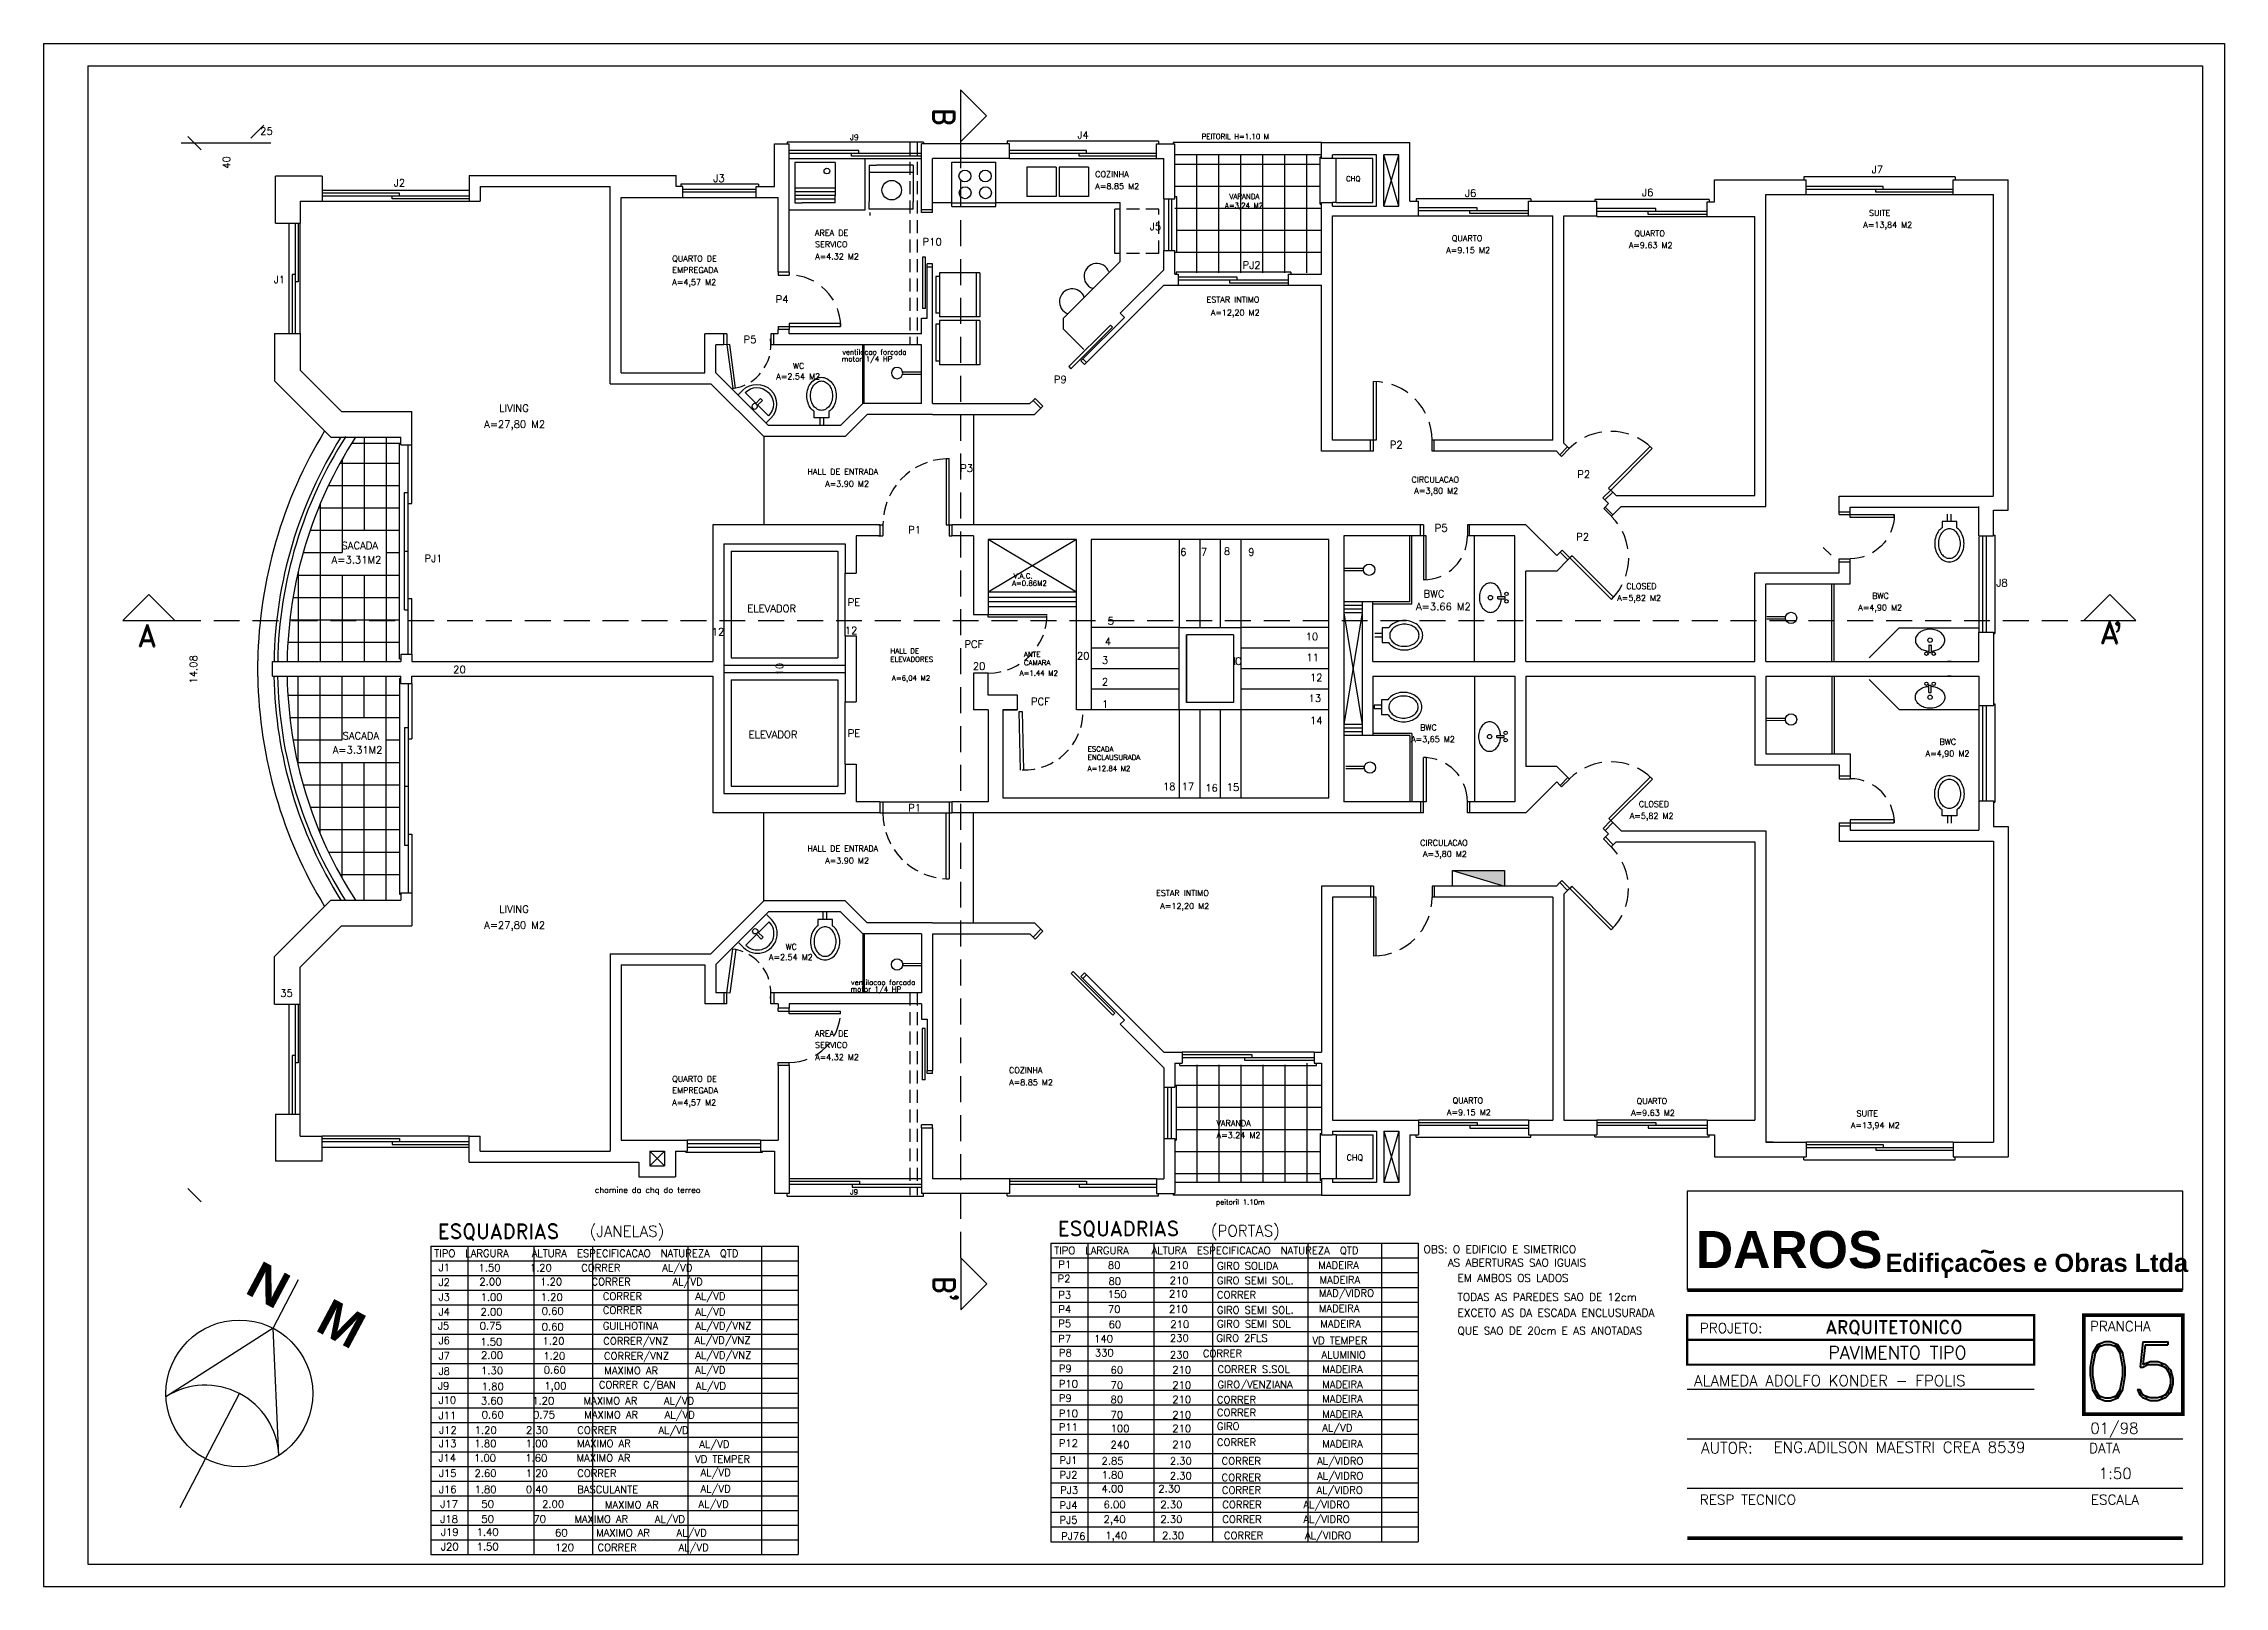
# Model space of a CAD drawing. Header units: millimetres. Extents: x 2200 to 2403, y 2380 to 2511.
# Drawn here: x 2332.39 to 2374.44, y 2419.94 to 2449.67 of the extents above; entities that cross this region are included whole.
import ezdxf

# ---------------------------------------------------------------- set-up
doc = ezdxf.new("R2010")
doc.units = ezdxf.units.MM
doc.linetypes.add('DASHED', pattern=[0.75, 0.5, -0.25])
doc.linetypes.add('HIDDEN', pattern=[0.375, 0.25, -0.125])
doc.layers.add('AMBIENTES', color=160, linetype='Continuous')
doc.layers.add('CORTE', color=7, linetype='Continuous')
doc.styles.add('ROMAND', font='romand', dxfattribs={"height": 0.1})
doc.styles.add('ROMANS', font='ROMANS.shx', dxfattribs={"height": 0.07})
doc.styles.add('SANSSERIFBOLD', font='sasb____.pfb', dxfattribs={"height": 0.4})

msp = doc.modelspace()

# ---------------------------------------------------------------- texts
at = {"color": 1}
for s, height, rotation, style, p in [('B', 0.41362, 270, 'ROMAND', (2349.5458, 2448.43661)), ('40', 0.141582, 90, 'ROMAND', (2335.99301, 2447.26128)), ('14.08', 0.141582, 90, 'ROMAND', (2335.35258, 2437.34159)), ('10', 0.141582, 90, 'ROMAND', (2346.65639, 2437.49668)), ('N   M', 0.70791, 332, 'SANSSERIFBOLD', (2336.24933, 2425.60773)), ('B', 0.41362, 270, 'ROMAND', (2349.55001, 2425.92617)), ("'", 0.41362, 270, 'ROMAND', (2349.60512, 2425.60672))]:
    msp.add_text(s, height=height, rotation=rotation, dxfattribs=dict(at, style=style)).set_placement(p)
for s, height, style, p in [('25', 0.141582, 'ROMAND', (2336.56975, 2447.918)), ('J9', 0.109018, 'ROMAND', (2347.94366, 2447.81532)), ('J4', 0.141582, 'ROMAND', (2352.32891, 2447.84231)), ('PEITORIL H=1.10 M', 0.0991074, 'ROMAND', (2354.72319, 2447.83524)), ('J7', 0.141582, 'ROMAND', (2367.64351, 2447.18034)), ('J2', 0.141582, 'ROMAND', (2339.14502, 2446.92088)), ('J3', 0.141582, 'ROMAND', (2345.30673, 2447.00747)), ('CHQ', 0.099107, 'ROMAND', (2357.50757, 2447.02058)), ('J6', 0.141582, 'ROMAND', (2359.8002, 2446.72229)), ('J6', 0.141582, 'ROMAND', (2363.21492, 2446.73637)), ('J5', 0.141582, 'ROMAND', (2353.72275, 2446.07995)), ('P10', 0.141582, 'ROMAND', (2349.34193, 2445.7841)), ('PJ2', 0.141582, 'ROMAND', (2355.51366, 2445.33563)), ('J1', 0.141582, 'ROMAND', (2336.83144, 2445.05476)), ('P4', 0.141582, 'ROMAND', (2346.50919, 2444.67564)), ('P5', 0.141582, 'ROMAND', (2345.89164, 2443.90162)), ('motor 1/4 HP', 0.0991074, 'ROMANS', (2347.78334, 2443.54837)), ('ventilacao forcada', 0.0991074, 'ROMANS', (2347.79678, 2443.67974)), ('P9', 0.141582, 'ROMAND', (2351.87233, 2443.13331)), ('P2', 0.141582, 'ROMAND', (2358.35045, 2441.87458)), ('P3', 0.141582, 'ROMAND', (2350.0646, 2441.41961)), ('P2', 0.141582, 'ROMAND', (2361.96655, 2441.30401)), ('P1', 0.141582, 'ROMAND', (2349.06516, 2440.23542)), ('P5', 0.141582, 'ROMAND', (2359.21747, 2440.26851)), ('P2', 0.141582, 'ROMAND', (2361.9454, 2440.09945)), ('PJ1', 0.141582, 'ROMAND', (2339.73919, 2439.68182)), ('6', 0.14158, 'ROMAND', (2354.30822, 2439.80606)), ('7', 0.14158, 'ROMAND', (2354.70933, 2439.80606)), ('8', 0.14158, 'ROMAND', (2355.15194, 2439.81988)), ('9', 0.14158, 'ROMAND', (2355.62221, 2439.80606)), ('A=0.86M2', 0.099107, 'ROMAND', (2351.0676, 2439.22556)), ('V.A.C.', 0.099107, 'ROMAND', (2351.09495, 2439.36577)), ('J8', 0.141582, 'ROMAND', (2370.0455, 2439.21189)), ('PE', 0.141582, 'ROMAND', (2347.8981, 2438.83866)), ('A=3.66 M2', 0.141582, 'ROMAND', (2358.85622, 2438.75291)), ('BWC', 0.141582, 'ROMAND', (2359.00305, 2439.00235)), ('A', 0.42475, 'ROMAND', (2334.20605, 2438.05778)), ('5', 0.14158, 'ROMAND', (2352.91124, 2438.47913)), ('A', 0.42475, 'ROMAND', (2372.0455, 2438.11345)), (',', 0.42475, 'ROMAND', (2372.28502, 2438.46374)), ('12', 0.141582, 'ROMAND', (2345.27721, 2438.27044)), ('12', 0.141582, 'ROMAND', (2347.842, 2438.29462)), ('PCF', 0.141582, 'ROMAND', (2350.14917, 2438.02961)), ('4', 0.14158, 'ROMAND', (2352.85591, 2438.07829)), ('10', 0.141582, 'ROMAND', (2356.72872, 2438.17505)), ('20', 0.141582, 'ROMAND', (2340.29111, 2437.54242)), ('20', 0.141582, 'ROMAND', (2350.31001, 2437.60549)), ('20', 0.141582, 'ROMAND', (2352.31879, 2437.80515)), ('3', 0.14158, 'ROMAND', (2352.80059, 2437.71892)), ('1', 0.14158, 'ROMAND', (2355.29841, 2437.7006)), ('0', 0.14158, 'ROMAND', (2355.37295, 2437.70042)), ('11', 0.141582, 'ROMAND', (2356.74255, 2437.7742)), ('2', 0.14158, 'ROMAND', (2352.80059, 2437.30425)), ('12', 0.141582, 'ROMAND', (2356.81171, 2437.38719)), ('PCF', 0.141582, 'ROMAND', (2351.43267, 2436.92457)), ('1', 0.14158, 'ROMAND', (2352.80059, 2436.87577)), ('13', 0.141582, 'ROMAND', (2356.78405, 2436.98634)), ('PE', 0.141582, 'ROMAND', (2347.8981, 2436.31285)), ('14', 0.141582, 'ROMAND', (2356.81171, 2436.55786)), ('BWC', 0.113266, 'ROMAND', (2358.93607, 2436.4376)), ('A=3,65 M2', 0.113266, 'ROMAND', (2358.76133, 2436.21096)), ('18', 0.141582, 'ROMAND', (2353.97626, 2435.28622)), ('17', 0.141582, 'ROMAND', (2354.33588, 2435.28622)), ('16', 0.141582, 'ROMAND', (2354.79232, 2435.25858)), ('15', 0.141582, 'ROMAND', (2355.20726, 2435.2724)), ('P1', 0.141582, 'ROMAND', (2349.06516, 2434.87402)), ('35', 0.141582, 'ROMAND', (2336.95476, 2431.30429)), ('motor 1/4 HP', 0.0991074, 'ROMANS', (2347.95261, 2431.40183)), ('ventilacao forcada', 0.0991074, 'ROMANS', (2347.96605, 2431.5332)), ('CHQ', 0.113266, 'ROMAND', (2357.51914, 2428.1498)), ('chamine da chq do terreo', 0.1132656, 'ROMAND', (2343.02227, 2427.52449)), ('J9', 0.099107, 'ROMANS', (2347.94645, 2427.49314)), ('peitoril 1.10m', 0.0991074, 'ROMANS', (2355.00033, 2427.299)), ('DAROS ', 0.713573, 'SANSSERIFBOLD', (2364.25052, 2426.07655)), ('TIPO  LARGURA   ALTURA  ESPECIFICACAO  NATUREZA  QTD', 0.141582, 'ROMAND', (2339.92516, 2426.28955)), ('TIPO  LARGURA   ALTURA  ESPECIFICACAO  NATUREZA  QTD', 0.141582, 'ROMAND', (2351.87968, 2426.34404)), ('OBS: O EDIFICIO E SIMETRICO', 0.1486611, 'ROMANS', (2359.00065, 2426.36544)), ('Edificacoes e Obras Ltda', 0.349651, 'SANSSERIFBOLD', (2367.90886, 2426.00213)), ('~', 0.35396, 'SANSSERIFBOLD', (2369.73067, 2426.22074)), ('J1', 0.141582, 'ROMAND', (2340.00915, 2426.0148)), ('J2', 0.141582, 'ROMAND', (2340.00915, 2425.73116)), ('2.00', 0.141582, 'ROMAND', (2340.79571, 2425.74336)), ('1.50     1.20     CORRER       AL/VD', 0.141582, 'ROMAND', (2340.77986, 2426.01258)), ('1.20     CORRER       AL/VD', 0.141582, 'ROMAND', (2341.96838, 2425.74336)), ('P2', 0.141582, 'ROMAND', (2351.94644, 2425.80218)), ('P1', 0.141582, 'ROMAND', (2351.95955, 2426.07738)), ('80', 0.141582, 'ROMAND', (2352.91369, 2426.06202)), ('80', 0.141582, 'ROMAND', (2352.926, 2425.7547)), ('210', 0.141582, 'ROMAND', (2354.10691, 2426.06202)), ('210', 0.141582, 'ROMAND', (2354.10691, 2425.76699)), ('GIRO SEMI SOL.', 0.141582, 'ROMAND', (2355.01719, 2425.76699)), ('GIRO SOLIDA', 0.141582, 'ROMAND', (2355.01953, 2426.04973)), ('MADEIRA', 0.141582, 'ROMAND', (2356.97307, 2426.06202)), ('MADEIRA', 0.141582, 'ROMAND', (2356.99768, 2425.77928)), ('     AS ABERTURAS SAO IGUAIS', 0.1486611, 'ROMANS', (2358.91403, 2426.10551)), ('EM AMBOS OS LADOS', 0.1486611, 'ROMANS', (2359.65832, 2425.81099)), ("'", 0.35396, 'SANSSERIFBOLD', (2369.02026, 2425.65829)), ('J3', 0.141582, 'ROMAND', (2340.00915, 2425.44753)), ('1.00', 0.141582, 'ROMAND', (2340.81859, 2425.44673)), ('1.20', 0.141582, 'ROMAND', (2341.98036, 2425.44673)), ('CORRER', 0.141582, 'ROMAND', (2343.17581, 2425.46355)), ('AL/VD', 0.141582, 'ROMAND', (2344.96057, 2425.46355)), ('P3', 0.141582, 'ROMAND', (2351.95955, 2425.48767)), ('150', 0.141582, 'ROMAND', (2352.91257, 2425.4997)), ('210', 0.141582, 'ROMAND', (2354.09348, 2425.51199)), ('CORRER', 0.141582, 'ROMAND', (2355.01719, 2425.48913)), ('MAD/VIDRO', 0.141582, 'ROMAND', (2356.98425, 2425.52429)), ('TODAS AS PAREDES SAO DE 12cm', 0.1486611, 'ROMANS', (2359.65832, 2425.44275)), ('J5', 0.141582, 'ROMAND', (2339.99625, 2424.89315)), ('J4', 0.141582, 'ROMAND', (2340.00915, 2425.1639)), ('0.75    ', 0.141582, 'ROMAND', (2340.80175, 2424.89147)), ('2.00', 0.141582, 'ROMAND', (2340.81859, 2425.16069)), ('0.60', 0.141582, 'ROMAND', (2341.9972, 2425.17751)), ('0.60', 0.141582, 'ROMAND', (2341.9972, 2424.87465)), ('CORRER', 0.141582, 'ROMAND', (2343.17581, 2425.19434)), ('GUILHOTINA', 0.141582, 'ROMAND', (2343.17581, 2424.89147)), ('AL/VD', 0.141582, 'ROMAND', (2344.96057, 2425.16069)), ('AL/VD/VNZ', 0.141582, 'ROMAND', (2344.96057, 2424.89147)), ('P4', 0.141582, 'ROMAND', (2351.95955, 2425.21247)), ('P5', 0.141582, 'ROMAND', (2351.95955, 2424.93727)), ('70', 0.141582, 'ROMAND', (2352.91642, 2425.21339)), ('60', 0.141582, 'ROMAND', (2352.92985, 2424.91813)), ('210', 0.141582, 'ROMAND', (2354.09348, 2425.21674)), ('210', 0.141582, 'ROMAND', (2354.12034, 2424.92148)), ('GIRO SEMI SOL.', 0.141582, 'ROMAND', (2355.01719, 2425.19737)), ('GIRO SEMI SOL', 0.141582, 'ROMAND', (2355.02012, 2424.93108)), ('MADEIRA', 0.141582, 'ROMAND', (2356.98425, 2425.22903)), ('MADEIRA', 0.141582, 'ROMAND', (2357.01111, 2424.93377)), ('EXCETO AS DA ESCADA ENCLUSURADA', 0.1486611, 'ROMANS', (2359.65832, 2425.1395)), ('ARQUITETONICO', 0.2548477, 'ROMAND', (2366.75428, 2424.81242)), ('PRANCHA', 0.191136, 'ROMAND', (2371.85256, 2424.85948)), ('J6', 0.141582, 'ROMAND', (2340.00915, 2424.60952)), ('1.50', 0.141582, 'ROMAND', (2340.81284, 2424.58564)), ('1.20', 0.141582, 'ROMAND', (2342.01304, 2424.60009)), ('CORRER/VNZ', 0.141582, 'ROMAND', (2343.18433, 2424.60009)), ('AL/VD/VNZ', 0.141582, 'ROMAND', (2344.94611, 2424.61691)), ('P7    140      ', 0.141582, 'ROMAND', (2351.95726, 2424.64398)), ('230', 0.141582, 'ROMAND', (2354.11176, 2424.65744)), ('GIRO 2FLS      ', 0.141582, 'ROMAND', (2355.00688, 2424.65744)), ('VD TEMPER', 0.141582, 'ROMAND', (2356.85844, 2424.60934)), ('QUE SAO DE 20cm E AS ANOTADAS', 0.1486611, 'ROMANS', (2359.65832, 2424.79292)), ('PROJETO:', 0.191136, 'ROMAND', (2364.33112, 2424.82334)), ('0', 1.13266, 'ROMAND', (2371.708, 2423.5193)), ('5', 1.13266, 'ROMAND', (2372.62652, 2423.5193)), ('J7', 0.141582, 'ROMAND', (2340.00915, 2424.31299)), ('2.00', 0.141582, 'ROMAND', (2340.8273, 2424.32553)), ('0.60', 0.141582, 'ROMAND', (2342.03721, 2424.04166)), ('1.20', 0.141582, 'ROMAND', (2342.02751, 2424.31108)), ('CORRER/VNZ', 0.141582, 'ROMAND', (2343.19879, 2424.31108)), ('AL/VD', 0.141582, 'ROMAND', (2344.957, 2424.04166)), ('AL/VD/VNZ', 0.141582, 'ROMAND', (2344.96057, 2424.3279)), ('P9', 0.141582, 'ROMAND', (2351.9688, 2424.06994)), ('P8    330       ', 0.141582, 'ROMAND', (2351.97072, 2424.37485)), ('60', 0.141582, 'ROMAND', (2352.96682, 2424.04157)), ('230', 0.141582, 'ROMAND', (2354.11176, 2424.33539)), ('210', 0.141582, 'ROMAND', (2354.15731, 2424.04492)), ('       CORRER        ', 0.141582, 'ROMAND', (2354.00689, 2424.3614)), ('CORRER S.SOL', 0.141582, 'ROMAND', (2355.0278, 2424.05452)), ('ALUMINIO', 0.141582, 'ROMAND', (2357.0338, 2424.33448)), ('MADEIRA', 0.141582, 'ROMAND', (2357.04808, 2424.05721)), ('PAVIMENTO TIPO', 0.2481705, 'ROMAND', (2366.80394, 2424.32274)), ('J9', 0.141582, 'ROMAND', (2339.99737, 2423.73407)), ('J8', 0.141582, 'ROMAND', (2340.00915, 2424.01646)), ('1.30', 0.141582, 'ROMAND', (2340.82948, 2424.0284)), ('1.80', 0.141582, 'ROMAND', (2340.84126, 2423.72247)), ('1,00', 0.141582, 'ROMAND', (2342.04899, 2423.73574)), ('CORRER C/BAN', 0.141582, 'ROMAND', (2343.09916, 2423.75777)), ('MAXIMO AR', 0.141582, 'ROMAND', (2343.20513, 2424.0284)), ('AL/VD', 0.141582, 'ROMAND', (2344.96878, 2423.73574)), ('P10', 0.141582, 'ROMAND', (2351.9688, 2423.77432)), ('70', 0.141582, 'ROMAND', (2352.96682, 2423.74595)), ('210', 0.141582, 'ROMAND', (2354.15731, 2423.7493)), ('GIRO/VENZIANA', 0.141582, 'ROMAND', (2355.0278, 2423.7589)), ('MADEIRA', 0.141582, 'ROMAND', (2357.04808, 2423.76159)), ('ALAMEDA ADOLFO KONDER - FPOLIS', 0.2123731, 'ROMAND', (2364.21732, 2423.80123)), ('J10', 0.141582, 'ROMAND', (2340.00915, 2423.46208)), ('3.60     1.20     MAXIMO AR    AL/VD', 0.141582, 'ROMAND', (2340.82649, 2423.4484)), ('0.60     0.75     MAXIMO AR    AL/VD', 0.141582, 'ROMAND', (2340.84063, 2423.17977)), ('P9', 0.141582, 'ROMAND', (2351.9688, 2423.49904)), ('P10', 0.141582, 'ROMAND', (2351.9688, 2423.20342)), ('80', 0.141582, 'ROMAND', (2352.96682, 2423.47067)), ('210', 0.141582, 'ROMAND', (2354.15731, 2423.47402)), ('CORRER', 0.141582, 'ROMAND', (2355.01719, 2423.46898)), ('CORRER', 0.141582, 'ROMAND', (2355.01719, 2423.22012)), ('MADEIRA', 0.141582, 'ROMAND', (2357.04808, 2423.48631)), ('J11', 0.141582, 'ROMAND', (2340.00915, 2423.16556)), ('J12   1.20     2.30     CORRER       AL/VD', 0.141582, 'ROMAND', (2340.02008, 2422.88288)), ('P11', 0.141582, 'ROMAND', (2351.9688, 2422.94039)), ('70', 0.141582, 'ROMAND', (2352.96682, 2423.17505)), ('100', 0.141582, 'ROMAND', (2352.96682, 2422.91202)), ('210', 0.141582, 'ROMAND', (2354.15731, 2423.1784)), ('210', 0.141582, 'ROMAND', (2354.15731, 2422.91537)), ('GIRO', 0.141582, 'ROMAND', (2355.01719, 2422.95709)), ('AL/VD', 0.141582, 'ROMAND', (2357.04808, 2422.92766)), ('MADEIRA', 0.141582, 'ROMAND', (2357.04808, 2423.1907)), ('01/98', 0.212373, 'ROMAND', (2371.85905, 2422.88392)), ('J13   1.80     1.00     MAXIMO AR    ', 0.141582, 'ROMAND', (2340.01528, 2422.62438)), ('AL/VD', 0.141582, 'ROMAND', (2345.03567, 2422.61171)), ('P12', 0.141582, 'ROMAND', (2351.9688, 2422.6305)), ('240', 0.141582, 'ROMAND', (2352.96682, 2422.60213)), ('210', 0.141582, 'ROMAND', (2354.15731, 2422.60548)), ('CORRER', 0.141582, 'ROMAND', (2355.01719, 2422.6472)), ('MADEIRA', 0.141582, 'ROMAND', (2357.04808, 2422.61777)), ('AUTOR:', 0.212373, 'ROMAND', (2364.35501, 2422.50553)), ('ENG.ADILSON MAESTRI CREA 8539      ', 0.2123731, 'ROMAND', (2365.75484, 2422.517)), ('DATA', 0.191136, 'ROMAND', (2371.83448, 2422.51062)), ('J14   1.00     1.60     MAXIMO AR     ', 0.141582, 'ROMAND', (2340.00605, 2422.34566)), ('J15   2.60     1.20     CORRER       ', 0.141582, 'ROMAND', (2340.01704, 2422.05045)), ('VD TEMPER', 0.141582, 'ROMAND', (2344.955, 2422.32447)), ('AL/VD', 0.141582, 'ROMAND', (2345.06065, 2422.06361)), ('PJ1', 0.141582, 'ROMAND', (2351.98209, 2422.30033)), ('PJ2', 0.141582, 'ROMAND', (2351.98209, 2422.01969)), ('2.85', 0.141582, 'ROMAND', (2352.7931, 2422.28748)), ('1.80', 0.141582, 'ROMAND', (2352.7931, 2422.01806)), ('2.30', 0.141582, 'ROMAND', (2354.10937, 2422.28748)), ('2.30', 0.141582, 'ROMAND', (2354.10937, 2422.00222)), ('CORRER ', 0.141582, 'ROMAND', (2355.10846, 2422.28748)), ('CORRER', 0.141582, 'ROMAND', (2355.10846, 2421.97052)), ('AL/VIDRO', 0.141582, 'ROMAND', (2356.94806, 2422.28748)), ('AL/VIDRO', 0.141582, 'ROMAND', (2356.94806, 2422.00222)), ('1:50', 0.212373, 'ROMAND', (2372.01969, 2422.01248)), ('J16   1.80     0.40     BASCULANTE       ', 0.141582, 'ROMAND', (2340.01704, 2421.74056)), ('AL/VD', 0.141582, 'ROMAND', (2345.06065, 2421.75372)), ('PJ3', 0.141582, 'ROMAND', (2351.99546, 2421.72569)), ('4.00      2.30   ', 0.141582, 'ROMAND', (2352.79256, 2421.75386)), ('CORRER       ', 0.141582, 'ROMAND', (2355.11274, 2421.72559)), ('AL/VIDRO', 0.141582, 'ROMAND', (2356.93775, 2421.72559)), ('RESP TECNICO', 0.1911358, 'ROMAND', (2364.33112, 2421.51687)), ('ESCALA', 0.191136, 'ROMAND', (2371.87064, 2421.51687)), ('J17    50     ', 0.141582, 'ROMAND', (2340.04338, 2421.45826)), ('J18    50       70     MAXIMO AR    AL/VD', 0.141582, 'ROMAND', (2340.04338, 2421.16874)), ('2.00     ', 0.141582, 'ROMAND', (2342.00551, 2421.45826)), ('MAXIMO AR    ', 0.141582, 'ROMAND', (2343.21703, 2421.4451)), ('AL/VD', 0.141582, 'ROMAND', (2345.02114, 2421.45826)), ('PJ4    ', 0.141582, 'ROMAND', (2351.98419, 2421.43304)), ('PJ5    ', 0.141582, 'ROMAND', (2351.98419, 2421.15015)), ('2,40      2.30   ', 0.141582, 'ROMAND', (2352.83252, 2421.16361)), ('6.00      2.30   ', 0.141582, 'ROMAND', (2352.83252, 2421.4465)), ('CORRER       AL/VIDRO', 0.141582, 'ROMAND', (2355.12168, 2421.4465)), ('CORRER       AL/VIDRO', 0.141582, 'ROMAND', (2355.12168, 2421.16361)), ('J19   1.40      ', 0.141582, 'ROMAND', (2340.05655, 2420.9187)), ('60     MAXIMO AR    AL/VD', 0.141582, 'ROMAND', (2342.25572, 2420.90555)), ('PJ76    ', 0.141582, 'ROMAND', (2352.01537, 2420.83857)), ('1,40      2.30   ', 0.141582, 'ROMAND', (2352.8637, 2420.85202)), ('CORRER       AL/VIDRO', 0.141582, 'ROMAND', (2355.15286, 2420.85202)), ('J20   1.50      ', 0.141582, 'ROMAND', (2340.05655, 2420.63612)), ('120    CORRER       AL/VD', 0.141582, 'ROMAND', (2342.25572, 2420.62296))]:
    msp.add_text(s, height=height, dxfattribs=dict(at, style=style)).set_placement(p)
at = {"color": 2, "style": 'ROMAND'}
for s, height, p in [('ESQUADRIAS', 0.283164, (2339.99251, 2426.64294)), ('(JANELAS)', 0.212373, (2342.92347, 2426.68101)), ('ESQUADRIAS', 0.283164, (2351.94704, 2426.69743)), ('(PORTAS)', 0.212373, (2354.90135, 2426.68782))]:
    msp.add_text(s, height=height, dxfattribs=at).set_placement(p)
at = {"layer": 'AMBIENTES', "style": 'ROMAND'}
for s, height, p in [('A=8.85 M2', 0.113266, (2352.67338, 2446.86837)), ('COZINHA', 0.113266, (2352.67091, 2447.10228)), ('A=3,24 M2', 0.099107, (2355.17081, 2446.50434)), ('VARANDA', 0.099107, (2355.25912, 2446.67953)), ('SUITE', 0.113266, (2367.59086, 2446.3542)), ('AREA DE', 0.113266, (2347.26781, 2445.96974)), ('QUARTO', 0.113266, (2363.06766, 2445.96088)), ('A=13,84 M2', 0.113266, (2367.48246, 2446.1254)), ('A=4.32 M2', 0.113266, (2347.27028, 2445.51573)), ('SERVICO', 0.113266, (2347.26781, 2445.74964)), ('A=9.15 M2', 0.113266, (2359.43932, 2445.63666)), ('QUARTO', 0.113266, (2359.54773, 2445.86546)), ('A=9.63 M2', 0.113266, (2362.95926, 2445.73208)), ('QUARTO DE', 0.113266, (2344.51469, 2445.47435)), ('EMPREGADA', 0.113266, (2344.51469, 2445.25425)), ('A=4,57 M2', 0.113266, (2344.51716, 2445.02033)), ('ESTAR INTIMO', 0.1132656, (2354.81604, 2444.68375)), ('A=12,20 M2', 0.113266, (2354.89949, 2444.43365)), ('WC', 0.113266, (2346.8426, 2443.40553)), ('A=2.54 M2', 0.113266, (2346.52118, 2443.20398)), ('LIVING', 0.141582, (2341.17985, 2442.57597)), ('A=27,80 M2', 0.141582, (2340.88696, 2442.26891)), ('HALL DE ENTRADA', 0.1132656, (2347.12206, 2441.36808)), ('A=3.90 M2', 0.113266, (2347.46462, 2441.13416)), ('CIRCULACAO', 0.113266, (2358.7686, 2441.21533)), ('A=3,80 M2', 0.113266, (2358.82483, 2441.00083)), ('A=3.31M2', 0.141582, (2337.94749, 2439.65567)), ('SACADA', 0.141582, (2338.13781, 2439.93039)), ('A=5,82 M2', 0.113266, (2362.73685, 2438.93418)), ('CLOSED', 0.113266, (2362.91158, 2439.16082)), ('BWC', 0.113266, (2367.65243, 2438.9743)), ('ELEVADOR', 0.141582, (2345.9633, 2438.71861)), ('A=4,90 M2', 0.113266, (2367.38437, 2438.74765)), ('HALL DE', 0.099107, (2348.72177, 2437.91955)), ('ELEVADORES', 0.099107, (2348.72177, 2437.75909)), ('ANTE', 0.099107, (2351.29641, 2437.85416)), ('CAMARA', 0.099107, (2351.29641, 2437.6937)), ('A=6,04 M2', 0.099107, (2348.75027, 2437.39791)), ('A=1.44 M2', 0.099107, (2351.21314, 2437.49278)), ('SACADA', 0.141582, (2338.15892, 2436.26539)), ('ELEVADOR', 0.141582, (2345.98947, 2436.28637)), ('A=3.31M2', 0.141582, (2337.9686, 2435.99067)), ('ESCADA', 0.099107, (2352.52496, 2436.02955)), ('ENCLAUSURADA', 0.0991074, (2352.52496, 2435.86909)), ('A=4,90 M2', 0.113266, (2368.68257, 2435.93476)), ('BWC', 0.113266, (2368.95063, 2436.1614)), ('A=12.84 M2', 0.099107, (2352.52545, 2435.65389)), ('A=5,82 M2', 0.113266, (2362.97761, 2434.73531)), ('CLOSED', 0.113266, (2363.15234, 2434.96195)), ('CIRCULACAO', 0.113266, (2358.93607, 2434.21454)), ('HALL DE ENTRADA', 0.1132656, (2347.12206, 2434.10548)), ('A=3.90 M2', 0.113266, (2347.46462, 2433.87156)), ('A=3,80 M2', 0.113266, (2358.9923, 2434.00004)), ('LIVING', 0.141582, (2341.17985, 2432.92362)), ('ESTAR INTIMO', 0.1132656, (2353.84291, 2433.24773)), ('A=12,20 M2', 0.113266, (2353.92635, 2432.99763)), ('A=27,80 M2', 0.141582, (2340.88696, 2432.61656)), ('WC', 0.113266, (2346.70099, 2432.21196)), ('A=2.54 M2', 0.113266, (2346.37957, 2432.01042)), ('AREA DE', 0.113266, (2347.26781, 2430.53855)), ('A=4.32 M2', 0.113266, (2347.27028, 2430.08453)), ('SERVICO', 0.113266, (2347.26781, 2430.31845)), ('QUARTO DE', 0.113266, (2344.51469, 2429.66462)), ('A=8.85 M2', 0.113266, (2351.01129, 2429.59901)), ('COZINHA', 0.113266, (2351.00882, 2429.83293)), ('A=4,57 M2', 0.113266, (2344.51716, 2429.2106)), ('EMPREGADA', 0.113266, (2344.51469, 2429.44452)), ('QUARTO', 0.113266, (2359.56163, 2429.24968)), ('QUARTO', 0.113266, (2363.11165, 2429.23934)), ('VARANDA', 0.113266, (2355.00894, 2428.81334)), ('A=9.15 M2', 0.113266, (2359.45322, 2429.02088)), ('A=9.63 M2', 0.113266, (2363.00325, 2429.01054)), ('A=13,94 M2', 0.113266, (2367.24148, 2428.77093)), ('SUITE', 0.113266, (2367.34989, 2428.99972)), ('A=3.24 M2', 0.113266, (2355.01141, 2428.57943))]:
    msp.add_text(s, height=height, dxfattribs=at).set_placement(p)

# ---------------------------------------------------------------- blocks, each defined once
blk = doc.blocks.new('P60D')
at = {"color": 1}
for p, q in [((0, 0.68), (0, 0.64)), ((0, 0.64), (0.15, 0.64)), ((0.15, 0.68), (0.15, 0.64)), ((0, 0.04), (0, 0)), ((0, 0.04), (0.15, 0.04)), ((0.75, 0.08), (0.15, 0.08)), ((0.15, 0.08), (0.15, 0.04)), ((0.15, 0.04), (0.75, 0.04)), ((0.15, 0.04), (0.15, 0)), ((0.75, 0.08), (0.75, 0.04))]:
    blk.add_line(p, q, dxfattribs=at)
at = {"color": 1, "linetype": 'HIDDEN'}
blk.add_arc((0.15, 0.04), 0.6, 360, 90, dxfattribs=at)
blk = doc.blocks.new('P80E')
at = {"color": 1}
for p, q in [((0, 0.88), (0, 0.84)), ((0.15, 0.84), (0, 0.84)), ((0.15, 0.88), (0.15, 0.84)), ((-0.8, 0.08), (0, 0.08)), ((0, 0.04), (-0.8, 0.04)), ((0, 0.08), (0, 0.04)), ((0, 0.04), (0, 0)), ((0.15, 0.04), (0, 0.04)), ((0.15, 0.04), (0.15, 0))]:
    blk.add_line(p, q, dxfattribs=at)
at = {"color": 1, "linetype": 'HIDDEN'}
blk.add_arc((0, 0.04), 0.8, 90.1252, 180, dxfattribs=at)
blk = doc.blocks.new('P80D')
at = {"color": 1}
for p, q in [((0, 0.88), (0, 0.84)), ((0, 0.84), (0.15, 0.84)), ((0.15, 0.88), (0.15, 0.84)), ((0, 0.04), (0, 0)), ((0, 0.04), (0.15, 0.04)), ((0.95, 0.08), (0.15, 0.08)), ((0.15, 0.08), (0.15, 0.04)), ((0.15, 0.04), (0.95, 0.04)), ((0.15, 0.04), (0.15, 0))]:
    blk.add_line(p, q, dxfattribs=at)
at = {"color": 1, "linetype": 'HIDDEN'}
blk.add_arc((0.15, 0.04), 0.8, 0, 89.8748, dxfattribs=at)
blk = doc.blocks.new('VASO')
at = {"color": 4}
for p, q in [((-0.1, 0), (0, 0)), ((-0.1, -0.05), (0, -0.05))]:
    blk.add_line(p, q, dxfattribs=at)
for points in [[(-0.498, 0.159, 0.088923), (-0.577, 0.116, 0.104957), (-0.632, 0.049, 0.120011), (-0.65, -0.025, 0.120011), (-0.632, -0.099, 0.104957), (-0.577, -0.166, 0.088923), (-0.498, -0.209, 0.080167), (-0.4, -0.225, 0.080167), (-0.302, -0.209, 0.088923), (-0.223, -0.166, 0.068475), (-0.184, -0.125), (-0.1, -0.125), (-0.1, 0.075), (-0.184, 0.075, 0.068475), (-0.223, 0.116, 0.088923), (-0.302, 0.159, 0.080167), (-0.4, 0.175, 0.080167)], [(-0.6, -0.025, 0.126822), (-0.586, -0.08, 0.10607), (-0.541, -0.131, 0.085783), (-0.479, -0.163, 0.075445), (-0.4, -0.175, 0.075445), (-0.321, -0.163, 0.085783), (-0.259, -0.131, 0.10607), (-0.214, -0.08, 0.126822), (-0.2, -0.025, 0.126822), (-0.214, 0.03, 0.10607), (-0.259, 0.081, 0.085783), (-0.321, 0.113, 0.075445), (-0.4, 0.125, 0.075445), (-0.479, 0.113, 0.085783), (-0.541, 0.081, 0.10607), (-0.586, 0.03, 0.126822)]]:
    blk.add_lwpolyline(points, format="xyb", close=True, dxfattribs=at)
blk = doc.blocks.new('LAV')
at = {"color": 4}
for p, q in [((0, 0.1), (0, 0)), ((0.28, 0.1), (0.05, 0.1)), ((0.28, 0.09), (0.28, 0.2)), ((0.28, 0.2), (0.32, 0.2)), ((0.32, 0.09), (0.32, 0.2)), ((0.55, 0.1), (0.32, 0.1)), ((0.6, 0), (0.6, 0.1))]:
    blk.add_line(p, q, dxfattribs=at)
blk.add_circle((0.3, 0.054), 0.0409, dxfattribs=at)
for radius in [0.3, 0.25]:
    blk.add_arc((0.3, 0.1), radius, 0, 180, dxfattribs=at)
blk = doc.blocks.new('CH')
at = {"color": 4}
for p, q in [((-0.255, -0.001), (0, 0)), ((-0.255, -0.031), (0, -0.03))]:
    blk.add_line(p, q, dxfattribs=at)
blk.add_circle((-0.331, -0.016), 0.0772, dxfattribs=at)
blk = doc.blocks.new('P60E')
at = {"color": 1}
for p, q in [((0, 0.68), (0, 0.64)), ((0.15, 0.64), (0, 0.64)), ((0.15, 0.68), (0.15, 0.64)), ((-0.6, 0.08), (0, 0.08)), ((-0.6, 0.08), (-0.6, 0.04)), ((0, 0.04), (-0.6, 0.04)), ((0, 0.08), (0, 0.04)), ((0, 0.04), (0, 0)), ((0.15, 0.04), (0, 0.04)), ((0.15, 0.04), (0.15, 0))]:
    blk.add_line(p, q, dxfattribs=at)
at = {"color": 1, "linetype": 'HIDDEN'}
blk.add_arc((0, 0.04), 0.6, 90, 180, dxfattribs=at)
blk = doc.blocks.new('J180')
at = {"color": 4}
for p, q in [((1.8, 0), (0, 0)), ((-0.03, -0.18), (-0.03, -0.15)), ((-0.03, -0.18), (1.83, -0.18)), ((1.83, -0.18), (1.83, -0.15))]:
    blk.add_line(p, q, dxfattribs=at)
at = {"color": 1}
for p, q in [((0, -0.03), (0.95, -0.03)), ((0, -0.07), (1.8, -0.07)), ((0.85, -0.07), (0.85, -0.11)), ((0.85, -0.11), (1.8, -0.11)), ((0.95, -0.03), (0.95, -0.07))]:
    blk.add_line(p, q, dxfattribs=at)
blk = doc.blocks.new('J150')
at = {"color": 4}
for p, q in [((1.5, 0), (0, 0)), ((-0.03, -0.18), (-0.03, -0.15)), ((-0.03, -0.18), (1.53, -0.18)), ((1.53, -0.18), (1.53, -0.15))]:
    blk.add_line(p, q, dxfattribs=at)
at = {"color": 1}
for p, q in [((0, -0.03), (0.8, -0.03)), ((0, -0.07), (1.5, -0.07)), ((0.7, -0.07), (0.7, -0.11)), ((0.7, -0.11), (1.5, -0.11)), ((0.8, -0.03), (0.8, -0.07))]:
    blk.add_line(p, q, dxfattribs=at)
blk = doc.blocks.new('J70')
at = {"color": 4}
for p, q in [((0.7, 0), (0, 0)), ((-0.03, -0.18), (-0.03, -0.15)), ((-0.03, -0.18), (0.73, -0.18)), ((0.73, -0.18), (0.73, -0.15))]:
    blk.add_line(p, q, dxfattribs=at)
at = {"color": 1}
for p, q in [((0, -0.07), (0.7, -0.07)), ((0, -0.11), (0.7, -0.11))]:
    blk.add_line(p, q, dxfattribs=at)
blk = doc.blocks.new('P70D')
at = {"color": 1}
for p, q in [((0, 0.78), (0, 0.74)), ((0, 0.74), (0.15, 0.74)), ((0.15, 0.78), (0.15, 0.74)), ((0, 0.04), (0.15, 0.04)), ((0, 0.04), (0, 0)), ((0.85, 0.08), (0.15, 0.08)), ((0.15, 0.08), (0.15, 0.04)), ((0.15, 0.04), (0.85, 0.04)), ((0.15, 0.04), (0.15, 0)), ((0.85, 0.08), (0.85, 0.04))]:
    blk.add_line(p, q, dxfattribs=at)
at = {"color": 1, "linetype": 'HIDDEN'}
blk.add_arc((0.15, 0.04), 0.7, 360, 90, dxfattribs=at)
blk = doc.blocks.new('P70E')
at = {"color": 1}
for p, q in [((0, 0.78), (0, 0.74)), ((0.15, 0.74), (0, 0.74)), ((0.15, 0.78), (0.15, 0.74)), ((-0.7, 0.08), (0, 0.08)), ((-0.7, 0.08), (-0.7, 0.04)), ((0, 0.04), (-0.7, 0.04)), ((0, 0.08), (0, 0.04)), ((0.15, 0.04), (0, 0.04)), ((0, 0.04), (0, 0)), ((0.15, 0.04), (0.15, 0))]:
    blk.add_line(p, q, dxfattribs=at)
at = {"color": 1, "linetype": 'HIDDEN'}
blk.add_arc((0, 0.04), 0.7, 90, 180, dxfattribs=at)
blk = doc.blocks.new('QD2')
at = {"layer": 'CORTE'}
h = blk.add_hatch(color=256, dxfattribs=at)
h.dxf.hatch_style = 1
h.paths.add_polyline_path([(0, 0), (0, 0.3), (-1, 0.3)])
for p, q in [((-1, 0), (-1, 0.3)), ((-1, 0.3), (0, 0.3)), ((-1, 0), (-1, 0.3)), ((-1, 0.3), (0, 0)), ((0, 0), (-1, 0)), ((0, 0.3), (0, 0))]:
    blk.add_line(p, q, dxfattribs=at)

# ---------------------------------------------------------------- linework, layer by layer
at = {"color": 1}
for p, q in [((2332.39378, 2449.6742), (2332.39378, 2419.94198)), ((2332.39378, 2449.6742), (2374.44365, 2449.6742)), ((2374.44365, 2449.6742), (2374.44365, 2419.94198)), ((2336.64176, 2448.10411), (2336.38848, 2447.851)), ((2348.11604, 2447.61559), (2346.77101, 2447.61559)), ((2349.31948, 2447.55896), (2346.77101, 2447.55896)), ((2347.97446, 2447.50233), (2347.97446, 2447.55896)), ((2349.31948, 2447.50233), (2347.97446, 2447.50233)), ((2348.11604, 2447.55896), (2348.11604, 2447.61559)), ((2352.50508, 2447.61559), (2351.01847, 2447.61559)), ((2353.85011, 2447.55896), (2351.01847, 2447.55896)), ((2352.3635, 2447.50233), (2352.3635, 2447.55896)), ((2353.85011, 2447.50233), (2352.3635, 2447.50233)), ((2352.50508, 2447.55896), (2352.50508, 2447.61559)), ((2358.02678, 2447.45985), (2357.31887, 2447.45985)), ((2358.02678, 2446.61036), (2358.02678, 2447.45985)), ((2367.86673, 2446.92184), (2366.38012, 2446.92184)), ((2367.86673, 2446.86521), (2367.86673, 2446.92184)), ((2339.25434, 2446.79442), (2337.76773, 2446.79442)), ((2340.59937, 2446.73778), (2337.76773, 2446.73778)), ((2339.11276, 2446.68115), (2339.11276, 2446.73778)), ((2340.59937, 2446.68115), (2339.11276, 2446.68115)), ((2339.25434, 2446.73778), (2339.25434, 2446.79442)), ((2346.13389, 2446.86521), (2344.71807, 2446.86521)), ((2346.13389, 2446.80857), (2344.71807, 2446.80857)), ((2349.31948, 2446.41922), (2349.31948, 2446.47586)), ((2349.53186, 2446.41922), (2349.53186, 2446.47586)), ((2357.31887, 2446.61036), (2358.02678, 2446.61036)), ((2360.03725, 2446.51125), (2358.90459, 2446.51125)), ((2360.03725, 2446.45462), (2360.03725, 2446.51125)), ((2363.47769, 2446.49709), (2362.34503, 2446.49709)), ((2363.47769, 2446.44046), (2363.47769, 2446.49709)), ((2369.21176, 2446.86521), (2366.38012, 2446.86521)), ((2367.72515, 2446.80857), (2367.72515, 2446.86521)), ((2369.21176, 2446.80857), (2367.72515, 2446.80857)), ((2337.24387, 2446.21393), (2337.24387, 2444.0902)), ((2337.30051, 2446.21393), (2337.30051, 2445.08127)), ((2348.32841, 2446.36259), (2348.32841, 2446.41922)), ((2349.53186, 2446.41922), (2349.31948, 2446.41922)), ((2361.02832, 2446.45462), (2358.90459, 2446.45462)), ((2359.89566, 2446.39799), (2359.89566, 2446.45462)), ((2361.02832, 2446.39799), (2359.89566, 2446.39799)), ((2364.46876, 2446.44046), (2362.34503, 2446.44046)), ((2363.33611, 2446.38383), (2363.33611, 2446.44046)), ((2364.46876, 2446.38383), (2363.33611, 2446.38383)), ((2337.24387, 2445.22285), (2337.18724, 2445.22285)), ((2337.18724, 2445.22285), (2337.18724, 2444.0902)), ((2349.39857, 2445.55846), (2349.34193, 2445.55846)), ((2349.34193, 2445.55846), (2349.34193, 2444.56738)), ((2349.39857, 2444.56738), (2349.39857, 2445.55846)), ((2349.43275, 2445.37152), (2349.43275, 2445.42815)), ((2349.53186, 2445.42815), (2349.43275, 2445.42815)), ((2349.53186, 2445.37152), (2349.53186, 2445.42815)), ((2337.30051, 2445.08127), (2337.24387, 2445.08127)), ((2349.39857, 2444.56738), (2349.34193, 2444.56738)), ((2345.56756, 2444.08248), (2345.51093, 2444.08248)), ((2345.56756, 2444.08248), (2345.56756, 2443.87011)), ((2346.41705, 2444.08248), (2346.41705, 2443.87011)), ((2346.47369, 2444.08248), (2346.41705, 2444.08248)), ((2352.96365, 2444.24994), (2352.16274, 2443.44903)), ((2352.20279, 2443.40899), (2353.0037, 2444.20989)), ((2352.96365, 2444.24994), (2353.0037, 2444.20989)), ((2345.56756, 2443.87011), (2345.51104, 2443.87359)), ((2345.62369, 2443.87767), (2345.56756, 2443.87011)), ((2345.56756, 2443.87011), (2345.68098, 2443.02822)), ((2345.73711, 2443.03578), (2345.62369, 2443.87767)), ((2346.47369, 2443.87011), (2346.41705, 2443.87011)), ((2352.4324, 2443.59843), (2352.39235, 2443.55838)), ((2352.39235, 2443.55838), (2352.46243, 2443.4883)), ((2352.50248, 2443.52835), (2352.46243, 2443.4883)), ((2352.16274, 2443.44903), (2352.20279, 2443.40899)), ((2345.73711, 2443.03578), (2345.68098, 2443.02822)), ((2351.51135, 2442.83756), (2351.47131, 2442.79752)), ((2351.51135, 2442.83756), (2351.66152, 2442.68739)), ((2351.66152, 2442.68739), (2351.62148, 2442.64735)), ((2339.42424, 2437.91014), (2339.42424, 2441.94523)), ((2339.49503, 2440.81257), (2339.49503, 2441.94523)), ((2349.79512, 2441.67558), (2349.79512, 2440.40135)), ((2349.79512, 2441.67558), (2349.85175, 2441.67558)), ((2349.85175, 2440.40135), (2349.85175, 2441.67558)), ((2339.35345, 2441.02495), (2339.42424, 2441.02495)), ((2339.35345, 2438.75963), (2339.35345, 2441.02495)), ((2339.42424, 2440.81257), (2339.49503, 2440.81257)), ((2348.49491, 2440.40135), (2348.57752, 2440.40135)), ((2348.49491, 2440.18897), (2348.57752, 2440.18897)), ((2348.57752, 2440.40413), (2348.57752, 2440.18897)), ((2349.79512, 2440.40135), (2349.85175, 2440.40135)), ((2349.85176, 2440.40413), (2349.85176, 2440.18897)), ((2349.85176, 2440.40135), (2349.90839, 2440.40135)), ((2349.85176, 2440.18897), (2349.90839, 2440.18897)), ((2369.77809, 2440.17178), (2369.77809, 2438.33489)), ((2369.84888, 2440.17178), (2369.84888, 2438.33489)), ((2339.35345, 2439.89229), (2339.42424, 2439.89229)), ((2352.3082, 2440.11946), (2350.60922, 2439.10007)), ((2352.3082, 2439.10007), (2350.60922, 2440.11946)), ((2354.29035, 2440.11946), (2354.29035, 2438.42048)), ((2354.68678, 2440.11946), (2354.68678, 2438.42048)), ((2355.08321, 2440.11946), (2355.08321, 2438.42048)), ((2355.47964, 2440.11946), (2355.47964, 2438.42048)), ((2347.84837, 2438.2641), (2347.84837, 2439.46754)), ((2339.42424, 2438.97909), (2339.49503, 2438.97909)), ((2339.49503, 2437.91014), (2339.49503, 2438.97909)), ((2352.3082, 2439.00097), (2350.60922, 2439.00097)), ((2352.3082, 2438.91602), (2350.60922, 2438.91602)), ((2339.35345, 2438.75963), (2339.42424, 2438.75963)), ((2350.60922, 2438.67533), (2351.74188, 2438.67533)), ((2351.74188, 2438.61869), (2350.60922, 2438.61869)), ((2357.81574, 2438.84394), (2357.46179, 2438.84394)), ((2357.81574, 2438.77315), (2357.46179, 2438.77315)), ((2354.29035, 2438.42048), (2352.59137, 2438.42048)), ((2357.17863, 2438.42048), (2355.47964, 2438.42048)), ((2354.29017, 2438.02688), (2352.59118, 2438.02609)), ((2354.29035, 2438.02405), (2352.59137, 2438.02405)), ((2357.17863, 2438.02405), (2355.47964, 2438.02405)), ((2339.42424, 2437.34381), (2339.42424, 2433.30873)), ((2339.49503, 2437.34381), (2339.49503, 2436.27487)), ((2354.29035, 2437.62762), (2352.59137, 2437.62762)), ((2354.29035, 2437.62762), (2352.59137, 2437.62762)), ((2354.29035, 2437.23119), (2352.59137, 2437.23119)), ((2357.17863, 2437.62762), (2355.47964, 2437.62762)), ((2357.17863, 2437.62762), (2355.47964, 2437.62762)), ((2357.17863, 2437.23119), (2355.47964, 2437.23119)), ((2347.84837, 2435.78641), (2347.84837, 2436.98986)), ((2351.20663, 2436.80221), (2351.26325, 2436.80331)), ((2351.22868, 2435.66977), (2351.20663, 2436.80221)), ((2351.26325, 2436.80331), (2351.2853, 2435.67087)), ((2354.29035, 2436.83476), (2352.59137, 2436.83476)), ((2354.29035, 2436.83476), (2354.29035, 2435.13578)), ((2354.68678, 2436.83476), (2354.68678, 2435.13578)), ((2355.08321, 2436.83476), (2355.08321, 2435.13578)), ((2357.17863, 2436.83476), (2355.47964, 2436.83476)), ((2355.47964, 2436.83476), (2355.47964, 2435.13578)), ((2369.77809, 2436.91907), (2369.77809, 2435.08218)), ((2369.84888, 2436.91907), (2369.84888, 2435.08218)), ((2339.35345, 2436.49432), (2339.42424, 2436.49432)), ((2339.35345, 2436.49432), (2339.35345, 2434.22901)), ((2357.81574, 2436.4808), (2357.46179, 2436.4808)), ((2357.81441, 2436.41001), (2357.46179, 2436.41001)), ((2339.42424, 2436.27487), (2339.49503, 2436.27487)), ((2339.35345, 2435.36167), (2339.42424, 2435.36167)), ((2348.52088, 2435.06498), (2348.57752, 2435.06498)), ((2348.52088, 2434.85261), (2348.57752, 2434.85261)), ((2348.57752, 2435.06498), (2348.57752, 2434.85261)), ((2349.79512, 2434.85261), (2349.85175, 2434.85261)), ((2349.79512, 2433.57837), (2349.79512, 2434.85261)), ((2349.85175, 2435.06498), (2349.85175, 2434.85261)), ((2349.85175, 2435.06498), (2349.90839, 2435.06498)), ((2349.85175, 2434.85261), (2349.90839, 2434.85261)), ((2349.85175, 2434.85261), (2349.85175, 2433.57837)), ((2339.42424, 2434.44138), (2339.49503, 2434.44138)), ((2339.49503, 2434.44138), (2339.49503, 2433.30873)), ((2339.35345, 2434.22901), (2339.42424, 2434.22901)), ((2349.79512, 2433.57837), (2349.85175, 2433.57837)), ((2351.66152, 2432.56656), (2351.62148, 2432.60661)), ((2345.56756, 2431.38385), (2345.68268, 2432.22551)), ((2345.73879, 2432.21783), (2345.62367, 2431.37618)), ((2345.73879, 2432.21783), (2345.68268, 2432.22551)), ((2351.51135, 2432.41639), (2351.47131, 2432.45644)), ((2351.66152, 2432.56656), (2351.51135, 2432.41639)), ((2352.24656, 2431.79132), (2352.20652, 2431.75128)), ((2352.20652, 2431.75128), (2353.00743, 2430.95037)), ((2353.04747, 2430.99041), (2352.24656, 2431.79132)), ((2352.46243, 2431.76566), (2352.39235, 2431.69558)), ((2352.50248, 2431.72561), (2352.46243, 2431.76566)), ((2345.56756, 2431.38385), (2345.51093, 2431.38385)), ((2345.62367, 2431.37618), (2345.56756, 2431.38385)), ((2345.56756, 2431.17148), (2345.56756, 2431.38385)), ((2346.47369, 2431.38385), (2346.41705, 2431.38385)), ((2346.41705, 2431.17148), (2346.41705, 2431.38385)), ((2352.4324, 2431.65553), (2352.39235, 2431.69558)), ((2337.24387, 2431.16376), (2337.24387, 2429.04003)), ((2337.30051, 2431.16376), (2337.30051, 2430.0311)), ((2345.56756, 2431.17148), (2345.51093, 2431.17148)), ((2346.47369, 2431.17148), (2346.41705, 2431.17148)), ((2353.04747, 2430.99041), (2353.00743, 2430.95037)), ((2349.39151, 2430.69411), (2349.33488, 2430.69411)), ((2349.33488, 2430.69411), (2349.33488, 2429.70304)), ((2349.39151, 2429.70304), (2349.39151, 2430.69411)), ((2337.24387, 2430.17268), (2337.18724, 2430.17268)), ((2337.18724, 2430.17268), (2337.18724, 2429.04003)), ((2337.30051, 2430.0311), (2337.24387, 2430.0311)), ((2349.39151, 2429.70304), (2349.33488, 2429.70304)), ((2349.43275, 2429.82581), (2349.43275, 2429.88244)), ((2349.53186, 2429.82581), (2349.43275, 2429.82581)), ((2349.53186, 2429.82581), (2349.53186, 2429.88244)), ((2354.06248, 2429.56388), (2354.06248, 2428.57281)), ((2354.13327, 2429.56388), (2354.13327, 2428.57281)), ((2349.31948, 2428.7781), (2349.31948, 2428.83473)), ((2349.53186, 2428.83473), (2349.31948, 2428.83473)), ((2349.53186, 2428.7781), (2349.53186, 2428.83473)), ((2358.90459, 2428.88429), (2360.03725, 2428.88429)), ((2358.90459, 2428.82765), (2361.02832, 2428.82765)), ((2359.89566, 2428.82765), (2359.89566, 2428.77102)), ((2360.03725, 2428.88429), (2360.03725, 2428.82765)), ((2362.34503, 2428.88429), (2363.47769, 2428.88429)), ((2362.34503, 2428.82765), (2364.46876, 2428.82765)), ((2363.33611, 2428.82765), (2363.33611, 2428.77102)), ((2363.47769, 2428.88429), (2363.47769, 2428.82765)), ((2337.76773, 2428.57281), (2339.25434, 2428.57281)), ((2337.76773, 2428.51617), (2340.59937, 2428.51617)), ((2339.11276, 2428.51617), (2339.11276, 2428.45954)), ((2339.11276, 2428.45954), (2340.59937, 2428.45954)), ((2339.25434, 2428.57281), (2339.25434, 2428.51617)), ((2346.21884, 2428.4737), (2344.80302, 2428.4737)), ((2346.21884, 2428.40291), (2344.80302, 2428.40291)), ((2357.31887, 2428.6436), (2358.02678, 2428.6436)), ((2358.02678, 2428.6436), (2358.02678, 2427.79411)), ((2359.89566, 2428.77102), (2361.02832, 2428.77102)), ((2363.33611, 2428.77102), (2364.46876, 2428.77102)), ((2366.38012, 2428.45954), (2367.86673, 2428.45954)), ((2366.38012, 2428.40291), (2369.21176, 2428.40291)), ((2367.72515, 2428.40291), (2367.72515, 2428.34628)), ((2367.86673, 2428.45954), (2367.86673, 2428.40291)), ((2367.72515, 2428.34628), (2369.21176, 2428.34628)), ((2346.78163, 2427.75163), (2348.12666, 2427.75163)), ((2346.78163, 2427.695), (2349.3301, 2427.695)), ((2347.98507, 2427.695), (2347.98507, 2427.63837)), ((2347.98507, 2427.63837), (2349.3301, 2427.63837)), ((2348.12666, 2427.75163), (2348.12666, 2427.695)), ((2351.01847, 2427.75163), (2352.50508, 2427.75163)), ((2351.01847, 2427.695), (2353.85011, 2427.695)), ((2352.3635, 2427.695), (2352.3635, 2427.63837)), ((2352.3635, 2427.63837), (2353.85011, 2427.63837)), ((2352.50508, 2427.75163), (2352.50508, 2427.695)), ((2358.02678, 2427.79411), (2357.31887, 2427.79411)), ((2339.86311, 2426.49978), (2339.86311, 2420.55334)), ((2339.86311, 2426.49978), (2346.94221, 2426.49978)), ((2340.57102, 2426.49978), (2340.57102, 2420.55334)), ((2341.84526, 2426.49978), (2341.84526, 2420.55334)), ((2342.97792, 2426.49978), (2342.97792, 2420.55334)), ((2344.81848, 2426.49978), (2344.81848, 2420.55334)), ((2346.2343, 2426.49978), (2346.2343, 2420.55334)), ((2346.94221, 2426.49978), (2346.94221, 2420.55334)), ((2351.81764, 2426.55427), (2351.81764, 2422.50228)), ((2351.81764, 2426.55427), (2358.89674, 2426.55427)), ((2352.52555, 2426.55427), (2352.52555, 2422.50228)), ((2353.79979, 2426.55427), (2353.79979, 2422.50228)), ((2354.93245, 2426.55427), (2354.93245, 2422.50228)), ((2356.77301, 2426.55427), (2356.77301, 2422.50228)), ((2358.18883, 2426.55427), (2358.18883, 2422.50228)), ((2358.89674, 2426.55427), (2358.89674, 2422.50228)), ((2339.86311, 2426.21662), (2346.94221, 2426.21662)), ((2339.86311, 2425.93345), (2346.94221, 2425.93345)), ((2351.81764, 2426.2711), (2358.89674, 2426.2711)), ((2351.81764, 2425.98794), (2358.89674, 2425.98794)), ((2339.86311, 2425.65029), (2346.94221, 2425.65029)), ((2351.81764, 2425.70478), (2358.89674, 2425.70478)), ((2339.86311, 2425.36713), (2346.94221, 2425.36713)), ((2339.86311, 2425.08396), (2346.94221, 2425.08396)), ((2351.81764, 2425.42161), (2358.89674, 2425.42161)), ((2351.81764, 2425.13845), (2358.89674, 2425.13845)), ((2339.86311, 2424.8008), (2346.94221, 2424.8008)), ((2351.81764, 2424.85528), (2358.89674, 2424.85528)), ((2339.86311, 2424.51763), (2346.94221, 2424.51763)), ((2339.86311, 2424.23447), (2346.94221, 2424.23447)), ((2351.81764, 2424.57212), (2358.89674, 2424.57212)), ((2351.81764, 2424.28896), (2358.89674, 2424.28896)), ((2339.86311, 2423.9513), (2346.94221, 2423.9513)), ((2351.81764, 2424.00579), (2358.89674, 2424.00579)), ((2339.86311, 2423.66814), (2346.94221, 2423.66814)), ((2339.86311, 2423.38498), (2346.94221, 2423.38498)), ((2351.81764, 2423.72263), (2358.89674, 2423.72263)), ((2351.81764, 2423.43946), (2358.89674, 2423.43946)), ((2339.86311, 2423.10181), (2346.94221, 2423.10181)), ((2351.81764, 2423.1563), (2358.89674, 2423.1563)), ((2339.86311, 2422.81865), (2346.94221, 2422.81865)), ((2339.86311, 2422.53548), (2346.94221, 2422.53548)), ((2351.81764, 2422.87314), (2358.89674, 2422.87314)), ((2351.81764, 2422.50228), (2351.81764, 2420.8033)), ((2351.81764, 2422.50228), (2358.89674, 2422.50228)), ((2352.52555, 2422.50228), (2352.52555, 2420.8033)), ((2353.79979, 2422.50228), (2353.79979, 2420.8033)), ((2354.93245, 2422.50228), (2354.93245, 2420.8033)), ((2356.77301, 2422.50228), (2356.77301, 2420.8033)), ((2358.18883, 2422.50228), (2358.18883, 2420.8033)), ((2358.89674, 2422.50228), (2358.89674, 2420.8033)), ((2339.86311, 2422.25232), (2346.94221, 2422.25232)), ((2351.81764, 2422.21912), (2358.89674, 2422.21912)), ((2339.86311, 2421.96916), (2346.94221, 2421.96916)), ((2339.86311, 2421.68599), (2346.94221, 2421.68599)), ((2351.81764, 2421.93595), (2358.89674, 2421.93595)), ((2351.81764, 2421.65279), (2358.89674, 2421.65279)), ((2339.86311, 2421.40283), (2346.94221, 2421.40283)), ((2351.81764, 2421.36963), (2358.89674, 2421.36963)), ((2339.86311, 2421.11966), (2346.94221, 2421.11966)), ((2339.86311, 2420.8365), (2346.94221, 2420.8365)), ((2351.81764, 2421.08646), (2358.89674, 2421.08646)), ((2339.86311, 2420.55334), (2346.94221, 2420.55334)), ((2351.81764, 2420.8033), (2358.89674, 2420.8033)), ((2332.39378, 2419.94198), (2374.44365, 2419.94198))]:
    msp.add_line(p, q, dxfattribs=at)
for p, q in [((2333.24327, 2449.24946), (2374.0189, 2449.24946)), ((2333.24327, 2449.24946), (2333.24327, 2420.36672)), ((2374.0189, 2449.24946), (2374.0189, 2420.36672)), ((2350.07532, 2448.78268), (2350.57588, 2448.28211)), ((2350.07532, 2448.78268), (2350.07532, 2447.78154)), ((2350.57588, 2448.28211), (2350.07532, 2447.78154)), ((2346.48784, 2446.92184), (2346.48784, 2447.74302)), ((2346.77101, 2445.27177), (2346.77101, 2447.74302)), ((2346.77101, 2445.74278), (2346.77101, 2447.74302)), ((2349.31948, 2446.47586), (2349.31948, 2447.74302)), ((2351.01847, 2447.74302), (2349.31948, 2447.74302)), ((2351.01847, 2447.45985), (2351.01847, 2447.74302)), ((2353.85011, 2447.45985), (2353.85011, 2447.74302)), ((2353.85011, 2447.74302), (2354.20407, 2447.74302)), ((2354.20407, 2446.68115), (2354.20407, 2447.74302)), ((2357.03571, 2447.45985), (2357.03571, 2447.77133)), ((2357.03571, 2447.77133), (2358.73469, 2447.77133)), ((2358.73469, 2446.63868), (2358.73469, 2447.77133)), ((2349.53186, 2446.47586), (2349.53186, 2447.45985)), ((2351.01847, 2447.45985), (2349.53186, 2447.45985)), ((2353.85011, 2447.45985), (2353.99169, 2447.45985)), ((2353.99169, 2446.68115), (2353.99169, 2447.45985)), ((2357.24808, 2447.45985), (2357.03571, 2447.45985)), ((2357.24808, 2447.45985), (2357.24808, 2447.53064)), ((2358.09757, 2447.53064), (2357.24808, 2447.53064)), ((2358.09757, 2446.53957), (2358.09757, 2447.53064)), ((2358.23915, 2446.53957), (2358.23915, 2447.53064)), ((2358.52232, 2447.53064), (2358.23915, 2447.53064)), ((2358.52232, 2446.53957), (2358.52232, 2447.53064)), ((2336.86354, 2446.21393), (2336.86354, 2447.11811)), ((2337.76773, 2447.11811), (2336.86354, 2447.11811)), ((2337.76773, 2447.11811), (2337.76773, 2446.63868)), ((2340.59937, 2447.13421), (2340.59937, 2446.63868)), ((2340.59937, 2447.13421), (2344.59198, 2447.13421)), ((2340.81174, 2446.92184), (2340.81174, 2446.63868)), ((2340.81174, 2446.92184), (2343.31774, 2446.92184)), ((2343.31774, 2443.12036), (2343.31774, 2446.92184)), ((2344.59198, 2446.92184), (2344.59198, 2447.13421)), ((2344.71807, 2446.92184), (2344.59198, 2446.92184)), ((2344.71807, 2446.70947), (2344.71807, 2446.92184)), ((2346.13389, 2446.70947), (2346.13389, 2446.92184)), ((2346.13389, 2446.92184), (2346.48784, 2446.92184)), ((2364.61035, 2446.62452), (2364.61035, 2447.04926)), ((2364.61035, 2447.04926), (2366.38012, 2447.04926)), ((2366.38012, 2446.7661), (2366.38012, 2447.04926)), ((2369.21176, 2446.7661), (2369.21176, 2447.04926)), ((2369.21176, 2447.04926), (2370.27363, 2447.04926)), ((2370.27363, 2440.68147), (2370.27363, 2447.04926)), ((2337.34298, 2446.63868), (2337.34298, 2446.21393)), ((2337.34298, 2446.63868), (2337.76773, 2446.63868)), ((2340.59937, 2446.63868), (2340.81174, 2446.63868)), ((2343.53012, 2443.33273), (2343.53012, 2446.70947)), ((2343.53012, 2446.70947), (2344.71807, 2446.70947)), ((2346.13389, 2446.70947), (2346.55864, 2446.70947)), ((2346.55864, 2445.27177), (2346.55864, 2446.70947)), ((2346.55864, 2445.74278), (2346.55864, 2446.70947)), ((2349.31948, 2446.47586), (2349.53186, 2446.47586)), ((2353.99169, 2446.68115), (2354.20407, 2446.68115)), ((2357.03571, 2446.32719), (2357.03571, 2446.61036)), ((2357.03571, 2446.61036), (2357.24808, 2446.61036)), ((2357.24808, 2446.53957), (2357.24808, 2446.61036)), ((2357.24808, 2446.53957), (2358.09757, 2446.53957)), ((2358.23915, 2446.53957), (2358.52232, 2446.53957)), ((2358.73469, 2446.63868), (2358.90459, 2446.63868)), ((2358.90459, 2446.35551), (2358.90459, 2446.63868)), ((2361.02832, 2446.35551), (2361.02832, 2446.63868)), ((2361.02832, 2446.63868), (2362.34503, 2446.63868)), ((2362.34503, 2446.35551), (2362.34503, 2446.63868)), ((2364.46876, 2446.34135), (2364.46876, 2446.62452)), ((2364.46876, 2446.62452), (2364.61035, 2446.62452)), ((2365.60142, 2446.7661), (2365.743, 2446.7661)), ((2365.60142, 2446.7661), (2366.38012, 2446.7661)), ((2365.60142, 2440.75226), (2365.60142, 2446.7661)), ((2369.21176, 2446.7661), (2369.99046, 2446.7661)), ((2369.99046, 2440.96464), (2369.99046, 2446.7661)), ((2336.86354, 2446.21393), (2337.34298, 2446.21393)), ((2357.03571, 2445.22993), (2357.03571, 2446.32719)), ((2357.24808, 2442.02954), (2357.24808, 2446.35551)), ((2357.24808, 2446.35551), (2358.90459, 2446.35551)), ((2361.02832, 2446.35551), (2361.49554, 2446.35551)), ((2361.49554, 2442.02954), (2361.49554, 2446.35551)), ((2361.70791, 2446.35551), (2362.34503, 2446.35551)), ((2361.70791, 2441.97181), (2361.70791, 2446.35551)), ((2364.46876, 2446.34135), (2365.38905, 2446.34135)), ((2365.38905, 2440.96464), (2365.38905, 2446.34135)), ((2353.99169, 2445.69008), (2354.20407, 2445.69008)), ((2353.99169, 2445.3179), (2353.99169, 2445.69008)), ((2354.20407, 2445.22993), (2354.20407, 2445.69008)), ((2346.77101, 2445.27177), (2346.55864, 2445.27177)), ((2349.43275, 2444.38044), (2349.43275, 2445.37152)), ((2349.43275, 2445.37152), (2349.53186, 2445.37152)), ((2349.53186, 2442.73745), (2349.53186, 2445.37152)), ((2353.15322, 2444.47943), (2353.99169, 2445.3179)), ((2354.20407, 2445.22993), (2354.27486, 2445.22993)), ((2354.27486, 2445.01756), (2354.27486, 2445.22993)), ((2356.39859, 2445.22993), (2357.03571, 2445.22993)), ((2356.39859, 2445.01756), (2356.39859, 2445.22993)), ((2352.50248, 2443.52835), (2353.99169, 2445.01756)), ((2353.99169, 2445.01756), (2354.27486, 2445.01756)), ((2356.39859, 2445.01756), (2357.03571, 2445.01756)), ((2357.03571, 2441.81717), (2357.03571, 2445.01756)), ((2349.31948, 2444.38044), (2349.43275, 2444.38044)), ((2349.31948, 2444.08248), (2349.31948, 2444.38044)), ((2352.4324, 2443.59843), (2353.23331, 2444.39934)), ((2353.15322, 2444.47943), (2353.23331, 2444.39934)), ((2336.84744, 2444.0902), (2336.84744, 2443.17421)), ((2336.84744, 2444.0902), (2337.34298, 2444.0902)), ((2337.34298, 2444.0902), (2337.34298, 2443.37947)), ((2345.14281, 2443.33273), (2345.14281, 2444.08248)), ((2345.51093, 2444.08248), (2345.14281, 2444.08248)), ((2345.51093, 2443.87011), (2345.51093, 2444.08248)), ((2346.55864, 2444.08248), (2346.47369, 2444.08248)), ((2346.47369, 2443.87011), (2346.47369, 2444.08248)), ((2346.77101, 2444.16743), (2346.55864, 2444.16743)), ((2346.55864, 2444.08248), (2346.55864, 2444.16743)), ((2346.77101, 2444.08248), (2346.77101, 2444.16743)), ((2349.31948, 2444.08248), (2346.77101, 2444.08248)), ((2345.35519, 2443.3276), (2345.35519, 2443.87011)), ((2345.51093, 2443.87011), (2345.35519, 2443.87011)), ((2349.31948, 2443.87011), (2346.47369, 2443.87011)), ((2346.85596, 2443.87011), (2346.77101, 2443.87011)), ((2349.31948, 2442.73745), (2349.31948, 2443.87011)), ((2352.4324, 2443.59843), (2352.50248, 2443.52835)), ((2337.93484, 2442.08681), (2336.84744, 2443.17421)), ((2338.1401, 2442.58235), (2337.34298, 2443.37947)), ((2343.31774, 2443.12036), (2345.26209, 2443.12036)), ((2343.53012, 2443.33273), (2345.14281, 2443.33273)), ((2349.31948, 2442.73745), (2348.18683, 2442.73745)), ((2349.53186, 2442.73745), (2351.41124, 2442.73745)), ((2351.41124, 2442.73745), (2351.47131, 2442.79752)), ((2351.47131, 2442.79752), (2351.62148, 2442.64735)), ((2338.1401, 2442.58235), (2339.49503, 2442.58235)), ((2339.49503, 2441.94523), (2339.49503, 2442.58235)), ((2339.49503, 2441.94523), (2339.49503, 2442.51156)), ((2347.76208, 2442.3127), (2346.37009, 2442.3127)), ((2349.53186, 2442.52508), (2348.2748, 2442.52508)), ((2349.53186, 2442.52508), (2351.49921, 2442.52508)), ((2351.49921, 2442.52508), (2351.62148, 2442.64735)), ((2337.93484, 2442.08681), (2339.28266, 2442.08681)), ((2339.28266, 2441.94523), (2339.28266, 2442.08681)), ((2339.28266, 2441.94523), (2339.49503, 2441.94523)), ((2347.85005, 2442.10033), (2346.28212, 2442.10033)), ((2357.97723, 2442.02954), (2357.24808, 2442.02954)), ((2357.97723, 2441.81717), (2357.97723, 2442.02954)), ((2359.20899, 2441.81717), (2359.20899, 2442.02954)), ((2361.49554, 2442.02954), (2359.20899, 2442.02954)), ((2361.77923, 2441.9005), (2361.62906, 2441.75033)), ((2361.70791, 2441.97181), (2361.77923, 2441.9005)), ((2357.97723, 2441.81717), (2357.03571, 2441.81717)), ((2361.56222, 2441.81717), (2359.20899, 2441.81717)), ((2361.56222, 2441.81717), (2361.62906, 2441.75033)), ((2362.65022, 2441.02951), (2362.50005, 2440.87934)), ((2362.65022, 2441.02951), (2362.71509, 2440.96464)), ((2369.99046, 2441.10282), (2369.99046, 2441.16653)), ((2362.50005, 2440.87934), (2362.56995, 2440.80944)), ((2362.56995, 2440.80944), (2362.50387, 2440.74336)), ((2362.50387, 2440.74336), (2362.65404, 2440.59319)), ((2362.65404, 2440.59319), (2362.81312, 2440.75226)), ((2362.71509, 2440.96464), (2365.38905, 2440.96464)), ((2362.81312, 2440.75226), (2365.60142, 2440.75226)), ((2367.01724, 2440.65316), (2367.01724, 2440.95048)), ((2367.01724, 2440.95048), (2369.99046, 2440.95048)), ((2367.01724, 2440.65316), (2367.22961, 2440.65316)), ((2367.22961, 2440.65316), (2367.22961, 2440.73811)), ((2367.22961, 2440.73811), (2369.7073, 2440.73811)), ((2369.7073, 2440.18594), (2369.7073, 2440.75226)), ((2369.99046, 2440.18594), (2369.99046, 2440.68147)), ((2369.99046, 2440.68147), (2370.27363, 2440.68147)), ((2348.52089, 2440.40135), (2345.29989, 2440.40135)), ((2345.29989, 2440.40135), (2345.29989, 2437.76856)), ((2348.52089, 2440.18897), (2348.06074, 2440.18897)), ((2348.06074, 2440.18897), (2348.06074, 2439.46754)), ((2348.52089, 2440.40413), (2348.52089, 2440.18897)), ((2349.90839, 2440.40413), (2349.90839, 2440.18897)), ((2358.94132, 2440.40135), (2349.90839, 2440.40135)), ((2350.32605, 2440.18897), (2349.90839, 2440.18897)), ((2350.32605, 2440.18897), (2350.32605, 2438.67533)), ((2358.94132, 2440.18897), (2357.46179, 2440.18897)), ((2357.46179, 2440.18897), (2357.46179, 2436.33922)), ((2358.94132, 2440.18897), (2358.94132, 2440.40135)), ((2359.88992, 2440.18897), (2359.88992, 2440.40135)), ((2360.97577, 2440.40135), (2359.88992, 2440.40135)), ((2360.76065, 2440.18897), (2359.88992, 2440.18897)), ((2360.76065, 2437.76856), (2360.76065, 2440.18897)), ((2360.97577, 2440.40135), (2361.56881, 2439.8083)), ((2369.7073, 2440.18594), (2369.99046, 2440.18594)), ((2345.51227, 2440.03387), (2347.84837, 2440.03387)), ((2345.51227, 2440.03387), (2345.51227, 2435.22008)), ((2347.84837, 2440.03387), (2347.84837, 2439.46754)), ((2350.60922, 2440.11946), (2350.60922, 2438.81691)), ((2352.3082, 2440.11946), (2350.60922, 2440.11946)), ((2352.3082, 2438.81691), (2352.3082, 2440.11946)), ((2357.17863, 2440.11946), (2352.59137, 2440.11946)), ((2352.59137, 2440.11946), (2352.59137, 2436.83476)), ((2357.17863, 2435.13578), (2357.17863, 2440.11946)), ((2361.63489, 2439.87437), (2361.56881, 2439.8083)), ((2361.63489, 2439.87437), (2361.78506, 2439.7242)), ((2366.70971, 2439.96637), (2366.85988, 2439.8162)), ((2347.84837, 2439.46754), (2348.06074, 2439.46754)), ((2361.56881, 2439.50796), (2360.97302, 2439.50796)), ((2360.97302, 2437.76856), (2360.97302, 2439.50796)), ((2361.78506, 2439.7242), (2361.56881, 2439.50796)), ((2365.38905, 2439.47803), (2367.01724, 2439.47803)), ((2365.38905, 2437.76856), (2365.38905, 2439.47803)), ((2367.01724, 2439.6904), (2367.22961, 2439.6904)), ((2367.01724, 2439.47803), (2367.01724, 2439.6904)), ((2367.22961, 2439.26565), (2367.22961, 2439.6904)), ((2333.92209, 2438.55673), (2334.42265, 2439.0573)), ((2334.42265, 2439.0573), (2334.92322, 2438.55673)), ((2357.46104, 2439.24643), (2357.46179, 2439.24568)), ((2358.02678, 2438.91473), (2357.81441, 2438.91473)), ((2357.81574, 2438.91473), (2357.81574, 2436.33922)), ((2358.02678, 2437.76856), (2358.02678, 2438.91473)), ((2365.60142, 2439.26565), (2367.22961, 2439.26565)), ((2365.60142, 2437.76856), (2365.60142, 2439.26565)), ((2372.23722, 2439.0573), (2371.73665, 2438.55673)), ((2372.73779, 2438.55673), (2372.23722, 2439.0573)), ((2333.92209, 2438.55673), (2334.92322, 2438.55673)), ((2350.32605, 2438.67533), (2350.60922, 2438.67533)), ((2350.60922, 2438.81691), (2350.60922, 2438.67533)), ((2352.3082, 2436.83476), (2352.3082, 2438.81691)), ((2371.73665, 2438.55673), (2372.73779, 2438.55673)), ((2347.84837, 2438.2641), (2348.06074, 2438.2641)), ((2347.84837, 2438.2641), (2347.84837, 2436.98986)), ((2348.06074, 2438.2641), (2348.06074, 2437.34381)), ((2369.7073, 2437.76856), (2369.7073, 2438.33489)), ((2369.99046, 2438.33489), (2369.99046, 2436.91907)), ((2336.80615, 2437.4854), (2336.80615, 2437.76856)), ((2336.80615, 2437.76856), (2339.28266, 2437.76856)), ((2339.28266, 2437.91014), (2339.49503, 2437.91014)), ((2339.28266, 2437.91014), (2339.28266, 2437.76856)), ((2339.49503, 2437.91014), (2339.49503, 2437.76856)), ((2339.49503, 2437.76856), (2345.29989, 2437.76856)), ((2348.06074, 2437.91014), (2348.06074, 2436.98986)), ((2358.02678, 2437.76856), (2360.76065, 2437.76856)), ((2360.97302, 2437.76856), (2365.38905, 2437.76856)), ((2365.60142, 2437.76856), (2369.7073, 2437.76856)), ((2369.17637, 2437.76856), (2369.10558, 2437.76856)), ((2336.80615, 2437.4854), (2339.28266, 2437.4854)), ((2339.28266, 2437.34381), (2339.28266, 2437.4854)), ((2339.28266, 2437.34381), (2339.49503, 2437.34381)), ((2339.49503, 2437.4854), (2345.29989, 2437.4854)), ((2339.49503, 2437.34381), (2339.49503, 2437.4854)), ((2345.29989, 2437.4854), (2345.29989, 2434.85261)), ((2350.60922, 2437.54267), (2350.32605, 2437.54267)), ((2350.32605, 2437.54267), (2350.32605, 2436.83476)), ((2350.60922, 2437.11792), (2350.60922, 2437.54267)), ((2358.02678, 2437.4854), (2358.02678, 2436.33922)), ((2358.02678, 2437.4854), (2360.76065, 2437.4854)), ((2360.76065, 2437.4854), (2360.76065, 2435.06498)), ((2360.97302, 2437.4854), (2360.97302, 2435.746)), ((2360.97302, 2437.4854), (2365.38905, 2437.4854)), ((2365.38905, 2437.4854), (2365.38905, 2435.77593)), ((2365.60142, 2437.4854), (2365.60142, 2435.9883)), ((2365.60142, 2437.4854), (2369.7073, 2437.4854)), ((2369.17637, 2437.4854), (2369.10558, 2437.4854)), ((2369.7073, 2437.4854), (2369.7073, 2436.91907)), ((2347.84837, 2436.98986), (2348.06074, 2436.98986)), ((2350.60922, 2436.83476), (2350.32605, 2436.83476)), ((2351.17555, 2437.11792), (2350.60922, 2437.11792)), ((2350.60922, 2436.83476), (2350.60922, 2435.06498)), ((2351.17555, 2436.83476), (2350.89238, 2436.83476)), ((2350.89238, 2436.83476), (2351.17555, 2436.83476)), ((2350.89238, 2436.83476), (2350.89238, 2435.13578)), ((2351.17555, 2436.83476), (2351.17555, 2437.11792)), ((2352.59137, 2436.83476), (2352.3082, 2436.83476)), ((2369.7073, 2436.91907), (2369.99046, 2436.91907)), ((2357.46179, 2436.56511), (2357.46179, 2436.5516)), ((2357.46179, 2436.33922), (2357.46179, 2435.06498)), ((2358.02678, 2436.33922), (2357.81441, 2436.33922)), ((2365.60142, 2435.9883), (2367.22961, 2435.9883)), ((2367.22961, 2435.9883), (2367.22961, 2435.56356)), ((2347.84837, 2435.78641), (2348.06074, 2435.78641)), ((2347.84837, 2435.78641), (2347.84837, 2435.22008)), ((2348.06074, 2435.78641), (2348.06074, 2435.06498)), ((2361.56881, 2435.746), (2360.97302, 2435.746)), ((2361.78506, 2435.52975), (2361.56881, 2435.746)), ((2361.63489, 2435.37958), (2361.78506, 2435.52975)), ((2365.38905, 2435.77593), (2367.01724, 2435.77593)), ((2367.01724, 2435.77593), (2367.01724, 2435.56356)), ((2367.01724, 2435.56356), (2367.22961, 2435.56356)), ((2345.51227, 2435.22008), (2347.84837, 2435.22008)), ((2350.89238, 2435.13578), (2357.17863, 2435.13578)), ((2360.97577, 2434.85261), (2361.56881, 2435.44566)), ((2361.63489, 2435.37958), (2361.56881, 2435.44566)), ((2348.52088, 2434.85261), (2345.29989, 2434.85261)), ((2348.52088, 2435.06498), (2348.06074, 2435.06498)), ((2348.52088, 2435.06498), (2348.52088, 2434.85261)), ((2349.90839, 2435.06498), (2349.90839, 2434.85261)), ((2350.60922, 2435.06498), (2349.90839, 2435.06498)), ((2358.94132, 2434.85261), (2349.90839, 2434.85261)), ((2358.94132, 2435.06498), (2357.46179, 2435.06498)), ((2358.94132, 2435.06498), (2358.94132, 2434.85261)), ((2359.88992, 2435.06498), (2359.88992, 2434.85261)), ((2360.76065, 2435.06498), (2359.88992, 2435.06498)), ((2360.97577, 2434.85261), (2359.88992, 2434.85261)), ((2369.7073, 2435.08218), (2369.99046, 2435.08218)), ((2369.7073, 2435.08218), (2369.7073, 2434.51585)), ((2369.99046, 2435.08218), (2369.99046, 2434.58664)), ((2362.50387, 2434.5106), (2362.65404, 2434.66077)), ((2362.56995, 2434.44452), (2362.50387, 2434.5106)), ((2362.51106, 2434.38563), (2362.56995, 2434.44452)), ((2362.66123, 2434.23546), (2362.51106, 2434.38563)), ((2362.65404, 2434.66077), (2362.81312, 2434.50169)), ((2362.66123, 2434.23546), (2362.71509, 2434.28932)), ((2362.71509, 2434.28932), (2365.38905, 2434.28932)), ((2362.81312, 2434.50169), (2365.60142, 2434.50169)), ((2365.38905, 2434.28932), (2365.38905, 2428.92676)), ((2365.60142, 2434.50169), (2365.60142, 2428.50202)), ((2367.01724, 2434.6008), (2367.22961, 2434.6008)), ((2367.01724, 2434.6008), (2367.01724, 2434.30348)), ((2367.01724, 2434.30348), (2369.99046, 2434.30348)), ((2367.22961, 2434.6008), (2367.22961, 2434.51585)), ((2367.22961, 2434.51585), (2369.7073, 2434.51585)), ((2369.99046, 2434.58664), (2370.27363, 2434.58664)), ((2369.99046, 2434.30348), (2369.99046, 2428.50202)), ((2370.27363, 2434.58664), (2370.27363, 2428.21885)), ((2369.99046, 2434.15114), (2369.99046, 2434.08743)), ((2357.03571, 2433.43679), (2357.03571, 2430.2364)), ((2357.97723, 2433.43679), (2357.03571, 2433.43679)), ((2357.97723, 2433.43679), (2357.97723, 2433.22442)), ((2359.20899, 2433.43679), (2359.20899, 2433.22442)), ((2361.56222, 2433.43679), (2359.20899, 2433.43679)), ((2361.56222, 2433.43679), (2361.63006, 2433.50463)), ((2361.78023, 2433.35446), (2361.63006, 2433.50463)), ((2337.93484, 2433.16714), (2336.84744, 2432.07974)), ((2337.93484, 2433.16714), (2339.28266, 2433.16714)), ((2339.28266, 2433.30873), (2339.28266, 2433.16714)), ((2339.28266, 2433.30873), (2339.49503, 2433.30873)), ((2339.49503, 2433.30873), (2339.49503, 2432.67161)), ((2347.85005, 2433.15363), (2346.28212, 2433.15363)), ((2357.24808, 2433.22442), (2357.24808, 2428.92676)), ((2357.97723, 2433.22442), (2357.24808, 2433.22442)), ((2361.49554, 2433.22442), (2359.20899, 2433.22442)), ((2361.49554, 2433.22442), (2361.49554, 2428.92676)), ((2361.70791, 2433.28214), (2361.78023, 2433.35446)), ((2361.70791, 2433.28214), (2361.70791, 2428.92676)), ((2338.1401, 2432.67161), (2337.34298, 2431.87449)), ((2338.1401, 2432.67161), (2339.49503, 2432.67161)), ((2347.76208, 2432.94125), (2346.37009, 2432.94125)), ((2349.53186, 2432.72888), (2348.2748, 2432.72888)), ((2349.53186, 2432.72888), (2351.49921, 2432.72888)), ((2351.47131, 2432.45644), (2351.62148, 2432.60661)), ((2351.49921, 2432.72888), (2351.62148, 2432.60661)), ((2349.31948, 2432.51651), (2348.18683, 2432.51651)), ((2349.31948, 2432.51651), (2349.31948, 2431.38385)), ((2349.53186, 2432.51651), (2351.41124, 2432.51651)), ((2349.53186, 2432.51651), (2349.53186, 2429.88244)), ((2351.41124, 2432.51651), (2351.47131, 2432.45644)), ((2336.84744, 2431.16376), (2336.84744, 2432.07974)), ((2337.34298, 2431.16376), (2337.34298, 2431.87449)), ((2343.31774, 2432.1336), (2343.31774, 2428.33212)), ((2343.31774, 2432.1336), (2345.26209, 2432.1336)), ((2343.53012, 2431.92122), (2343.53012, 2428.54449)), ((2343.53012, 2431.92122), (2345.14281, 2431.92122)), ((2345.14281, 2431.92122), (2345.14281, 2431.17148)), ((2345.35519, 2431.92635), (2345.35519, 2431.38385)), ((2345.51093, 2431.38385), (2345.35519, 2431.38385)), ((2345.51093, 2431.38385), (2345.51093, 2431.17148)), ((2349.31948, 2431.38385), (2346.47369, 2431.38385)), ((2346.47369, 2431.38385), (2346.47369, 2431.17148)), ((2346.85596, 2431.38385), (2346.77101, 2431.38385)), ((2352.4324, 2431.65553), (2352.50248, 2431.72561)), ((2352.4324, 2431.65553), (2353.23331, 2430.85462)), ((2352.50248, 2431.72561), (2353.99169, 2430.2364)), ((2336.84744, 2431.16376), (2337.34298, 2431.16376)), ((2345.51093, 2431.17148), (2345.14281, 2431.17148)), ((2346.55864, 2431.17148), (2346.47369, 2431.17148)), ((2346.55864, 2431.17148), (2346.55864, 2431.08653)), ((2346.77101, 2431.08653), (2346.55864, 2431.08653)), ((2346.77101, 2431.17148), (2346.77101, 2431.08653)), ((2349.31948, 2431.17148), (2346.77101, 2431.17148)), ((2349.31948, 2431.17148), (2349.31948, 2430.87352)), ((2349.31948, 2430.87352), (2349.43275, 2430.87352)), ((2349.43275, 2430.87352), (2349.43275, 2429.88244)), ((2353.15322, 2430.77453), (2353.23331, 2430.85462)), ((2353.15322, 2430.77453), (2353.99169, 2429.93606)), ((2353.99169, 2430.2364), (2354.34565, 2430.2364)), ((2354.34565, 2430.2364), (2354.34565, 2430.02402)), ((2356.89412, 2430.2364), (2356.89412, 2430.02402)), ((2356.89412, 2430.2364), (2357.03571, 2430.2364)), ((2346.77101, 2429.98219), (2346.55864, 2429.98219)), ((2346.55864, 2429.98219), (2346.55864, 2428.54449)), ((2346.77101, 2429.98219), (2346.77101, 2427.51094)), ((2349.43275, 2429.88244), (2349.53186, 2429.88244)), ((2353.99169, 2429.93606), (2353.99169, 2429.56388)), ((2354.20407, 2430.02402), (2354.34565, 2430.02402)), ((2354.20407, 2430.02402), (2354.20407, 2429.56388)), ((2356.89412, 2430.02402), (2357.03571, 2430.02402)), ((2357.03571, 2430.02402), (2357.03571, 2428.92676)), ((2353.99169, 2429.56388), (2354.20407, 2429.56388)), ((2336.86354, 2429.04003), (2337.34298, 2429.04003)), ((2336.86354, 2429.04003), (2336.86354, 2428.13584)), ((2337.34298, 2428.61528), (2337.34298, 2429.04003)), ((2357.03571, 2428.92676), (2357.03571, 2428.6436)), ((2357.24808, 2428.92676), (2358.90459, 2428.92676)), ((2358.90459, 2428.92676), (2358.90459, 2428.6436)), ((2361.02832, 2428.92676), (2361.02832, 2428.6436)), ((2361.02832, 2428.92676), (2361.49554, 2428.92676)), ((2361.70791, 2428.92676), (2362.34503, 2428.92676)), ((2362.34503, 2428.92676), (2362.34503, 2428.6436)), ((2364.46876, 2428.92676), (2364.46876, 2428.6436)), ((2364.46876, 2428.92676), (2365.38905, 2428.92676)), ((2337.34298, 2428.61528), (2337.76773, 2428.61528)), ((2337.76773, 2428.13584), (2337.76773, 2428.61528)), ((2340.59937, 2428.61528), (2340.81174, 2428.61528)), ((2340.59937, 2428.11974), (2340.59937, 2428.61528)), ((2340.81174, 2428.33212), (2340.81174, 2428.61528)), ((2343.53012, 2428.54449), (2344.80302, 2428.54449)), ((2344.80302, 2428.54449), (2344.80302, 2428.33212)), ((2346.21884, 2428.54449), (2346.55864, 2428.54449)), ((2346.21884, 2428.54449), (2346.21884, 2428.33212)), ((2349.31948, 2428.7781), (2349.31948, 2427.51094)), ((2349.31948, 2428.7781), (2349.53186, 2428.7781)), ((2349.53186, 2428.7781), (2349.53186, 2427.79411)), ((2353.99169, 2428.57281), (2354.20407, 2428.57281)), ((2353.99169, 2428.57281), (2353.99169, 2427.79411)), ((2354.20407, 2428.57281), (2354.20407, 2427.51094)), ((2357.03571, 2428.6436), (2357.24808, 2428.6436)), ((2357.24808, 2428.71439), (2357.24808, 2428.6436)), ((2357.24808, 2428.71439), (2358.09757, 2428.71439)), ((2358.09757, 2428.71439), (2358.09757, 2427.72331)), ((2358.23915, 2428.71439), (2358.52232, 2428.71439)), ((2358.23915, 2428.71439), (2358.23915, 2427.72331)), ((2358.52232, 2428.71439), (2358.52232, 2427.72331)), ((2358.73469, 2428.6436), (2358.90459, 2428.6436)), ((2358.73469, 2428.6436), (2358.73469, 2427.48263)), ((2361.02832, 2428.6436), (2362.34503, 2428.6436)), ((2364.46876, 2428.6436), (2364.61035, 2428.6436)), ((2364.61035, 2428.6436), (2364.61035, 2428.21885)), ((2365.743, 2428.50202), (2365.60142, 2428.50202)), ((2365.60142, 2428.50202), (2366.38012, 2428.50202)), ((2369.21176, 2428.50202), (2369.99046, 2428.50202)), ((2337.76773, 2428.13584), (2336.86354, 2428.13584)), ((2340.59937, 2428.11974), (2343.86858, 2428.11974)), ((2340.81174, 2428.33212), (2343.31774, 2428.33212)), ((2343.86858, 2428.11974), (2343.86858, 2427.83658)), ((2344.08095, 2428.33212), (2344.08095, 2428.04895)), ((2344.08095, 2428.33212), (2344.36411, 2428.33212)), ((2344.08095, 2428.04895), (2344.36411, 2428.04895)), ((2344.36411, 2428.33212), (2344.36411, 2428.04895)), ((2344.57649, 2428.33212), (2344.80302, 2428.33212)), ((2344.57649, 2428.33212), (2344.57649, 2427.83658)), ((2346.21884, 2428.33212), (2346.48784, 2428.33212)), ((2346.48784, 2428.33212), (2346.48784, 2427.51094)), ((2364.61035, 2428.21885), (2366.38012, 2428.21885)), ((2369.21176, 2428.21885), (2370.27363, 2428.21885)), ((2343.86858, 2427.83658), (2344.57649, 2427.83658)), ((2351.01847, 2427.79411), (2349.53186, 2427.79411)), ((2351.01847, 2427.79411), (2351.01847, 2427.51094)), ((2353.85011, 2427.79411), (2353.85011, 2427.51094)), ((2353.85011, 2427.79411), (2353.99169, 2427.79411)), ((2357.03571, 2427.79411), (2357.03571, 2427.48263)), ((2357.24808, 2427.79411), (2357.03571, 2427.79411)), ((2357.24808, 2427.79411), (2357.24808, 2427.72331)), ((2358.09757, 2427.72331), (2357.24808, 2427.72331)), ((2358.52232, 2427.72331), (2358.23915, 2427.72331)), ((2351.01847, 2427.51094), (2349.31948, 2427.51094)), ((2353.85011, 2427.51094), (2354.20407, 2427.51094)), ((2357.03571, 2427.48263), (2358.73469, 2427.48263)), ((2350.07952, 2426.27224), (2350.07952, 2425.2711)), ((2350.07952, 2426.27224), (2350.58009, 2425.77167)), ((2350.58009, 2425.77167), (2350.07952, 2425.2711)), ((2333.24327, 2420.36672), (2374.0189, 2420.36672))]:
    msp.add_line(p, q)
at = {"color": 1, "linetype": 'ByBlock'}
for p, q in [((2336.77505, 2447.75523), (2335.04819, 2447.75523)), ((2335.43046, 2447.62781), (2335.17561, 2447.88266)), ((2335.43046, 2427.3552), (2335.17561, 2427.61005))]:
    msp.add_line(p, q, dxfattribs=at)
at = {"color": 7}
for p, q in [((2346.48784, 2447.74302), (2346.77101, 2447.74302)), ((2346.28212, 2442.10033), (2345.26209, 2443.12036)), ((2346.37009, 2442.3127), (2345.35519, 2443.3276)), ((2347.76208, 2442.3127), (2348.18683, 2442.73745)), ((2347.85005, 2442.10033), (2348.2748, 2442.52508)), ((2369.7073, 2438.33489), (2369.99046, 2438.33489)), ((2346.28212, 2433.15363), (2345.26209, 2432.1336)), ((2347.85005, 2433.15363), (2348.2748, 2432.72888)), ((2346.37009, 2432.94125), (2345.35519, 2431.92635)), ((2347.76208, 2432.94125), (2348.18683, 2432.51651)), ((2366.38012, 2428.50202), (2366.38012, 2428.21885)), ((2369.21176, 2428.50202), (2369.21176, 2428.21885)), ((2346.77101, 2427.51094), (2346.48784, 2427.51094))]:
    msp.add_line(p, q, dxfattribs=at)
at = {"color": 4}
for p, q in [((2346.72853, 2447.77736), (2346.72853, 2447.73489)), ((2349.36196, 2447.77736), (2346.72853, 2447.77736)), ((2349.36196, 2447.77736), (2349.36196, 2447.73489)), ((2350.97599, 2447.79424), (2350.97599, 2447.75177)), ((2353.89258, 2447.79424), (2350.97599, 2447.79424)), ((2353.89258, 2447.79424), (2353.89258, 2447.75177)), ((2354.17321, 2447.77133), (2354.17321, 2447.74302)), ((2357.03571, 2447.77133), (2354.17321, 2447.77133)), ((2346.77101, 2447.45985), (2349.31948, 2447.45985)), ((2347.65669, 2447.38473), (2346.87798, 2447.38473)), ((2346.87798, 2447.38473), (2346.87798, 2447.24315)), ((2347.65669, 2447.38473), (2347.65669, 2446.74761)), ((2348.22602, 2447.44457), (2348.22602, 2446.46445)), ((2348.31252, 2447.33106), (2348.31252, 2446.62314)), ((2348.31252, 2447.33106), (2348.4541, 2447.33106)), ((2349.16201, 2447.33106), (2348.4541, 2447.33106)), ((2349.16201, 2447.33106), (2349.16201, 2447.18947)), ((2349.90338, 2446.53827), (2349.90338, 2447.38776)), ((2349.90338, 2447.38776), (2350.75288, 2447.38776)), ((2350.75288, 2446.53827), (2350.75288, 2447.38776)), ((2351.01847, 2447.45985), (2353.85011, 2447.45985)), ((2357.03571, 2447.53064), (2354.20407, 2447.53064)), ((2354.20407, 2447.35366), (2357.00739, 2447.35366)), ((2354.62881, 2445.25825), (2354.62881, 2447.53064)), ((2355.05356, 2445.25825), (2355.05356, 2447.53064)), ((2355.4783, 2445.25825), (2355.4783, 2447.53064)), ((2355.90305, 2445.25825), (2355.90305, 2447.53064)), ((2356.3278, 2445.25825), (2356.3278, 2447.53064)), ((2356.75254, 2445.25825), (2356.75254, 2447.53064)), ((2357.03571, 2447.48817), (2357.00739, 2447.48817)), ((2357.00739, 2446.58204), (2357.00739, 2447.48817)), ((2357.31887, 2447.45985), (2357.24808, 2447.45985)), ((2357.31887, 2446.61036), (2357.31887, 2447.45985)), ((2358.23915, 2446.53957), (2358.52232, 2447.53064)), ((2358.52232, 2446.53957), (2358.23915, 2447.53064)), ((2344.6782, 2446.96431), (2344.6782, 2446.92184)), ((2346.17636, 2446.96431), (2344.6782, 2446.96431)), ((2346.17636, 2446.96431), (2346.17636, 2446.92184)), ((2346.87798, 2447.24315), (2346.87798, 2446.60603)), ((2347.65669, 2446.88919), (2346.87798, 2446.88919)), ((2349.16201, 2447.18947), (2348.31252, 2447.18947)), ((2349.16201, 2447.18947), (2349.16201, 2446.62314)), ((2351.35182, 2447.29607), (2351.35182, 2446.72974)), ((2351.91815, 2447.29607), (2351.35182, 2447.29607)), ((2351.91815, 2447.29607), (2351.91815, 2446.72974)), ((2352.54111, 2447.29607), (2351.97478, 2447.29607)), ((2351.97478, 2447.29607), (2351.97478, 2446.72974)), ((2352.54111, 2447.29607), (2352.54111, 2446.72974)), ((2354.20407, 2446.92892), (2357.00739, 2446.92892)), ((2369.25424, 2447.10564), (2366.33765, 2447.10564)), ((2366.33765, 2447.10564), (2366.33765, 2447.06317)), ((2369.25424, 2447.10564), (2369.25424, 2447.06317)), ((2337.76773, 2446.85105), (2340.59937, 2446.85105)), ((2337.76773, 2446.63868), (2340.59937, 2446.63868)), ((2344.71807, 2446.70947), (2346.13389, 2446.70947)), ((2348.22602, 2446.46445), (2346.77101, 2446.46445)), ((2347.65669, 2446.8184), (2346.87798, 2446.8184)), ((2347.65669, 2446.74761), (2346.87798, 2446.74761)), ((2347.65669, 2446.67682), (2346.87798, 2446.67682)), ((2346.87798, 2446.60603), (2347.01957, 2446.60603)), ((2347.65669, 2446.60603), (2347.01957, 2446.60603)), ((2347.65669, 2446.60603), (2347.65669, 2446.74761)), ((2348.31252, 2446.48156), (2348.31252, 2446.62314)), ((2349.16201, 2446.48156), (2348.31252, 2446.48156)), ((2349.16201, 2446.48156), (2349.16201, 2446.62314)), ((2349.53186, 2446.61036), (2349.90338, 2446.61036)), ((2349.90338, 2446.60906), (2350.75288, 2446.60906)), ((2349.90338, 2446.53827), (2350.75288, 2446.53827)), ((2350.75288, 2446.61036), (2353.15036, 2446.61036)), ((2351.91815, 2446.72974), (2351.35182, 2446.72974)), ((2352.54111, 2446.72974), (2351.97478, 2446.72974)), ((2353.04853, 2445.63235), (2353.04853, 2446.48185)), ((2353.15036, 2445.4777), (2353.15036, 2446.61036)), ((2354.20407, 2446.50417), (2357.03571, 2446.50417)), ((2354.23238, 2446.50417), (2356.58264, 2446.50417)), ((2357.00739, 2446.58204), (2357.03571, 2446.58204)), ((2357.31887, 2446.61036), (2357.24808, 2446.61036)), ((2358.86211, 2446.68321), (2358.86211, 2446.64074)), ((2361.07079, 2446.68321), (2358.86211, 2446.68321)), ((2361.07079, 2446.68321), (2361.07079, 2446.64074)), ((2362.30256, 2446.67167), (2362.30256, 2446.6292)), ((2364.51124, 2446.67167), (2362.30256, 2446.67167)), ((2364.51124, 2446.67167), (2364.51124, 2446.6292)), ((2366.38012, 2446.7661), (2369.21176, 2446.7661)), ((2337.13061, 2444.0902), (2337.13061, 2446.21393)), ((2337.34298, 2444.0902), (2337.34298, 2446.21393)), ((2354.23238, 2446.07943), (2357.03571, 2446.07943)), ((2358.90459, 2446.35551), (2361.02832, 2446.35551)), ((2362.34503, 2446.34135), (2364.46876, 2446.34135)), ((2354.20407, 2445.65468), (2357.03571, 2445.65468)), ((2349.66623, 2445.25587), (2349.66623, 2444.40637)), ((2350.44493, 2445.25587), (2349.66623, 2445.25587)), ((2350.37414, 2445.25587), (2350.37414, 2444.40637)), ((2350.44493, 2445.25587), (2350.44493, 2444.40637)), ((2352.05197, 2444.37931), (2353.15036, 2445.4777)), ((2349.59543, 2445.18508), (2349.59543, 2444.47717)), ((2349.66623, 2445.18508), (2349.59543, 2445.18508)), ((2349.66623, 2444.47717), (2349.59543, 2444.47717)), ((2350.44493, 2444.40637), (2349.66623, 2444.40637)), ((2352.05197, 2444.37931), (2352.05197, 2444.17909)), ((2349.66623, 2444.26479), (2349.59543, 2444.26479)), ((2349.59543, 2444.26479), (2349.59543, 2443.55688)), ((2349.66623, 2444.33558), (2349.66623, 2443.48609)), ((2350.44493, 2444.33558), (2349.66623, 2444.33558)), ((2350.37414, 2444.33558), (2350.37414, 2443.48609)), ((2350.44493, 2444.33558), (2350.44493, 2443.48609)), ((2352.05197, 2444.17909), (2352.45242, 2443.77863)), ((2348.18683, 2442.73745), (2348.18683, 2443.87011)), ((2348.21515, 2442.73745), (2348.21515, 2443.87011)), ((2349.66623, 2443.55688), (2349.59543, 2443.55688)), ((2350.44493, 2443.48609), (2349.66623, 2443.48609)), ((2350.32605, 2442.52508), (2350.32605, 2440.40135)), ((2338.33303, 2441.9739), (2339.28324, 2441.9739)), ((2338.57475, 2442.08681), (2338.57475, 2440.2958)), ((2338.99949, 2442.08681), (2338.99949, 2437.76856)), ((2339.25434, 2437.81811), (2339.25434, 2441.97355)), ((2346.28212, 2442.10033), (2346.28212, 2440.40135)), ((2338.10842, 2441.59128), (2339.25434, 2441.59128)), ((2338.15, 2441.66579), (2338.15, 2439.86397)), ((2337.88675, 2441.15945), (2339.25434, 2441.15945)), ((2337.69601, 2440.72763), (2339.25434, 2440.72763)), ((2337.72525, 2440.79838), (2337.72525, 2437.76856)), ((2369.10558, 2440.46309), (2369.10558, 2440.60467)), ((2369.17637, 2440.46309), (2369.17637, 2440.60467)), ((2337.53392, 2440.2958), (2339.25434, 2440.2958)), ((2358.73603, 2438.91473), (2358.73603, 2440.18897)), ((2358.7785, 2438.87226), (2358.7785, 2440.18897)), ((2359.98195, 2437.76856), (2359.98195, 2440.18897)), ((2369.7073, 2440.17178), (2369.7073, 2438.33489)), ((2369.99046, 2440.20009), (2370.01878, 2440.20009)), ((2370.01878, 2440.20009), (2370.01878, 2438.30657)), ((2337.3987, 2439.86397), (2338.15, 2439.86397)), ((2338.99949, 2439.86397), (2339.25434, 2439.86397)), ((2337.289, 2439.43215), (2339.25434, 2439.43215)), ((2337.30051, 2439.48246), (2337.30051, 2437.76856)), ((2338.15, 2439.43215), (2338.15, 2437.76856)), ((2338.57475, 2439.43215), (2338.57475, 2437.76856)), ((2357.84606, 2439.55643), (2357.48475, 2439.55564)), ((2357.84606, 2439.51395), (2357.48484, 2439.51316)), ((2337.20379, 2439.00032), (2339.25434, 2439.00032)), ((2352.3082, 2439.10007), (2350.60922, 2439.10007)), ((2357.81574, 2438.91473), (2357.46179, 2438.91473)), ((2358.73603, 2438.91473), (2358.02678, 2438.91473)), ((2360.43263, 2439.01868), (2360.57444, 2439.01899)), ((2360.43267, 2438.9762), (2360.5745, 2438.97651)), ((2366.87566, 2437.76856), (2366.87566, 2439.26565)), ((2366.91813, 2437.76856), (2366.91813, 2439.26565)), ((2337.14229, 2438.5685), (2339.25434, 2438.5685)), ((2352.3082, 2438.81691), (2350.60922, 2438.81691)), ((2357.81574, 2438.70236), (2357.46179, 2438.70236)), ((2357.81574, 2438.70236), (2357.46179, 2436.5516)), ((2357.46179, 2438.70236), (2357.81574, 2436.5516)), ((2358.7785, 2438.87226), (2358.02678, 2438.87226)), ((2365.98137, 2438.58464), (2365.62007, 2438.58543)), ((2365.98137, 2438.62712), (2365.62016, 2438.62791)), ((2337.10397, 2438.13667), (2339.25434, 2438.13667)), ((2358.20703, 2438.30721), (2358.06545, 2438.30721)), ((2358.20703, 2438.23642), (2358.06545, 2438.23642)), ((2367.59571, 2437.83536), (2368.17419, 2438.41383)), ((2368.17419, 2438.41383), (2369.7073, 2438.41383)), ((2368.74758, 2438.08473), (2368.74789, 2437.94291)), ((2368.79006, 2438.08477), (2368.79037, 2437.94296)), ((2369.99046, 2438.30657), (2370.01878, 2438.30657)), ((2336.52311, 2437.47563), (2336.52311, 2437.77832)), ((2339.25434, 2437.81811), (2339.28266, 2437.81811)), ((2337.30051, 2435.7715), (2337.30051, 2437.4854)), ((2337.72525, 2434.45557), (2337.72525, 2437.4854)), ((2338.15, 2436.25363), (2338.15, 2437.4854)), ((2338.57475, 2436.68546), (2338.57475, 2437.4854)), ((2338.99949, 2433.16714), (2338.99949, 2437.4854)), ((2339.25434, 2437.43584), (2339.28266, 2437.43584)), ((2339.25434, 2437.43584), (2339.25434, 2433.28041)), ((2359.98195, 2437.4854), (2359.98195, 2435.06498)), ((2366.87566, 2437.4854), (2366.87566, 2435.9883)), ((2366.91813, 2437.4854), (2366.91813, 2435.9883)), ((2367.59571, 2437.4186), (2368.17419, 2436.84013)), ((2368.74758, 2437.16923), (2368.74789, 2437.31105)), ((2368.79006, 2437.16918), (2368.79037, 2437.31099)), ((2337.10397, 2437.11728), (2339.25434, 2437.11728)), ((2358.05036, 2436.9237), (2358.05036, 2436.85291)), ((2358.19194, 2436.9237), (2358.05036, 2436.9237)), ((2358.19194, 2436.85291), (2358.05036, 2436.85291)), ((2368.17419, 2436.84013), (2369.7073, 2436.84013)), ((2369.7073, 2436.91907), (2369.7073, 2435.08218)), ((2369.99046, 2436.94738), (2370.01878, 2436.94738)), ((2370.01878, 2436.94738), (2370.01878, 2435.05386)), ((2337.14229, 2436.68546), (2339.25434, 2436.68546)), ((2357.81574, 2436.5516), (2357.46179, 2436.5516)), ((2358.7785, 2436.3817), (2358.02678, 2436.3817)), ((2358.7785, 2436.3817), (2358.7785, 2435.06498)), ((2365.98137, 2436.66931), (2365.62007, 2436.66852)), ((2365.98137, 2436.62684), (2365.62016, 2436.62605)), ((2337.20379, 2436.25363), (2338.15, 2436.25363)), ((2338.99949, 2436.25363), (2339.25434, 2436.25363)), ((2357.81441, 2436.33922), (2357.46179, 2436.33922)), ((2358.73603, 2436.33922), (2358.02678, 2436.33922)), ((2358.73603, 2436.33922), (2358.73603, 2435.06498)), ((2360.41621, 2436.34113), (2360.55802, 2436.34144)), ((2360.41626, 2436.29866), (2360.55808, 2436.29897)), ((2337.289, 2435.82181), (2339.25434, 2435.82181)), ((2338.15, 2433.58817), (2338.15, 2435.82181)), ((2338.57475, 2433.16714), (2338.57475, 2435.82181)), ((2357.86163, 2435.742), (2357.50032, 2435.74121)), ((2357.86163, 2435.69953), (2357.50041, 2435.69874)), ((2337.3987, 2435.38998), (2339.25434, 2435.38998)), ((2337.53392, 2434.95816), (2339.25434, 2434.95816)), ((2346.28212, 2433.15363), (2346.28212, 2434.85261)), ((2348.57752, 2435.06498), (2349.85175, 2435.06498)), ((2348.57752, 2434.85261), (2349.79512, 2434.85261)), ((2350.32605, 2432.72888), (2350.32605, 2434.85261)), ((2369.10558, 2434.79087), (2369.10558, 2434.64928)), ((2369.17637, 2434.79087), (2369.17637, 2434.64928)), ((2369.99046, 2435.05386), (2370.01878, 2435.05386)), ((2337.69601, 2434.52633), (2339.25434, 2434.52633)), ((2337.88675, 2434.09451), (2339.25434, 2434.09451)), ((2338.10842, 2433.66268), (2339.25434, 2433.66268)), ((2339.25434, 2433.28041), (2339.28266, 2433.28041)), ((2348.18683, 2432.51651), (2348.18683, 2431.38385)), ((2348.21515, 2432.51651), (2348.21515, 2431.38385)), ((2337.13061, 2429.04003), (2337.13061, 2431.16376)), ((2337.34298, 2429.04003), (2337.34298, 2431.16376)), ((2354.62881, 2429.99571), (2354.62881, 2427.72331)), ((2355.05356, 2429.99571), (2355.05356, 2427.72331)), ((2355.4783, 2429.99571), (2355.4783, 2427.72331)), ((2355.90305, 2429.99571), (2355.90305, 2427.72331)), ((2356.3278, 2429.99571), (2356.3278, 2427.72331)), ((2356.75254, 2430.02402), (2356.75254, 2427.72331)), ((2353.99169, 2429.56388), (2353.99169, 2428.57281)), ((2354.20407, 2429.59928), (2357.03571, 2429.59928)), ((2354.23238, 2429.5922), (2354.23238, 2428.54449)), ((2354.23238, 2429.17453), (2357.03571, 2429.17453)), ((2361.02832, 2428.92676), (2358.90459, 2428.92676)), ((2364.46876, 2428.92676), (2362.34503, 2428.92676)), ((2340.59937, 2428.61528), (2337.76773, 2428.61528)), ((2340.59937, 2428.40291), (2337.76773, 2428.40291)), ((2346.21884, 2428.54449), (2344.80302, 2428.54449)), ((2354.20407, 2428.54449), (2354.23238, 2428.54449)), ((2354.23238, 2428.74978), (2357.03571, 2428.74978)), ((2357.00739, 2428.67191), (2357.03571, 2428.67191)), ((2357.00739, 2428.67191), (2357.00739, 2427.76579)), ((2357.31887, 2428.6436), (2357.24808, 2428.6436)), ((2357.31887, 2428.6436), (2357.31887, 2427.79411)), ((2358.23915, 2428.71439), (2358.52232, 2427.72331)), ((2358.52232, 2428.71439), (2358.23915, 2427.72331)), ((2358.86211, 2428.59876), (2358.86211, 2428.64123)), ((2358.86211, 2428.59876), (2361.07079, 2428.59876)), ((2361.07079, 2428.59876), (2361.07079, 2428.64123)), ((2362.30256, 2428.60306), (2362.30256, 2428.64553)), ((2362.30256, 2428.60306), (2364.51124, 2428.60306)), ((2364.51124, 2428.60306), (2364.51124, 2428.64553)), ((2369.21176, 2428.50202), (2366.38012, 2428.50202)), ((2344.08095, 2428.33212), (2344.36411, 2428.04895)), ((2344.36411, 2428.33212), (2344.08095, 2428.04895)), ((2344.7747, 2428.33212), (2344.7747, 2428.3038)), ((2346.24715, 2428.3038), (2344.7747, 2428.3038)), ((2346.24715, 2428.33212), (2346.24715, 2428.3038)), ((2354.20407, 2428.32504), (2357.00739, 2428.32504)), ((2366.33765, 2428.16434), (2366.33765, 2428.20682)), ((2366.33765, 2428.16434), (2369.25424, 2428.16434)), ((2369.25424, 2428.16434), (2369.25424, 2428.20682)), ((2349.3301, 2427.79411), (2346.77101, 2427.79411)), ((2353.85011, 2427.79411), (2351.01847, 2427.79411)), ((2354.20407, 2427.90029), (2357.00739, 2427.90029)), ((2357.03571, 2427.72331), (2354.20407, 2427.72331)), ((2357.03571, 2427.76579), (2357.00739, 2427.76579)), ((2357.31887, 2427.79411), (2357.24808, 2427.79411)), ((2364.08549, 2427.55962), (2364.08549, 2425.64826)), ((2373.64228, 2427.55962), (2364.08549, 2427.55962)), ((2373.64228, 2425.64826), (2373.64228, 2427.55962)), ((2346.72853, 2427.46063), (2346.72853, 2427.50311)), ((2346.72853, 2427.46063), (2349.36196, 2427.46063)), ((2349.36196, 2427.46063), (2349.36196, 2427.50311)), ((2350.97599, 2427.46532), (2350.97599, 2427.5078)), ((2350.97599, 2427.46532), (2353.89258, 2427.46532)), ((2353.89258, 2427.46532), (2353.89258, 2427.5078)), ((2354.17321, 2427.51094), (2354.17321, 2427.48263)), ((2357.03571, 2427.48263), (2354.17321, 2427.48263)), ((2370.77524, 2423.7369), (2364.08549, 2423.7369)), ((2373.64228, 2422.78123), (2364.08549, 2422.78123)), ((2373.64228, 2421.82555), (2364.08549, 2421.82555))]:
    msp.add_line(p, q, dxfattribs=at)
at = {"color": 4, "linetype": 'HIDDEN'}
for p, q in [((2349.09652, 2447.77303), (2349.09652, 2443.87181)), ((2349.2381, 2447.77303), (2349.2381, 2443.87181)), ((2353.89802, 2446.48185), (2353.04853, 2446.48185)), ((2353.89802, 2445.63235), (2353.89802, 2446.48185)), ((2353.89802, 2445.63235), (2353.04853, 2445.63235)), ((2349.09652, 2431.38385), (2349.09652, 2427.48263)), ((2349.2381, 2431.38385), (2349.2381, 2427.48263))]:
    msp.add_line(p, q, dxfattribs=at)
at = {"linetype": 'DASHED'}
msp.add_line((2350.07952, 2426.27224), (2350.07952, 2447.78575), dxfattribs=at)
at = {"color": 2}
for p, q in [((2345.65385, 2439.89229), (2345.65385, 2437.83935)), ((2345.65385, 2439.89229), (2347.70679, 2439.89229)), ((2347.70679, 2439.89229), (2347.70679, 2437.83935)), ((2345.65385, 2437.83935), (2347.70679, 2437.83935)), ((2345.65385, 2437.41461), (2345.65385, 2435.36167)), ((2345.65385, 2437.41461), (2347.70679, 2437.41461)), ((2347.70679, 2437.41461), (2347.70679, 2435.36167)), ((2345.65385, 2435.36167), (2347.70679, 2435.36167)), ((2336.82019, 2424.9161), (2337.30952, 2425.8585)), ((2336.82019, 2424.9161), (2334.75334, 2423.59633)), ((2336.92972, 2422.46627), (2336.82019, 2424.9161)), ((2335.02598, 2421.46064), (2336.16775, 2423.65957))]:
    msp.add_line(p, q, dxfattribs=at)
at = {"color": 3}
for p, q in [((2350.60922, 2438.61869), (2350.60922, 2438.67533)), ((2354.29035, 2438.42048), (2355.47964, 2438.42048)), ((2354.29035, 2436.83476), (2354.29035, 2438.42048)), ((2355.33806, 2438.2789), (2354.43163, 2438.28179)), ((2354.43224, 2436.97923), (2354.43163, 2438.28179)), ((2354.43193, 2438.2789), (2354.43193, 2436.97634)), ((2355.33806, 2438.2789), (2355.33806, 2436.97634)), ((2355.47964, 2438.42048), (2355.47964, 2436.83476)), ((2345.51227, 2437.69777), (2347.84837, 2437.69777)), ((2345.51227, 2437.55619), (2347.84837, 2437.55619)), ((2355.47964, 2436.83476), (2354.29035, 2436.83476)), ((2355.33806, 2436.97634), (2354.43193, 2436.97634)), ((2354.20407, 2429.5922), (2354.23238, 2429.5922))]:
    msp.add_line(p, q, dxfattribs=at)
at = {"color": 4}
for points in [[(2368.8802, 2439.89959, 0.08892269), (2368.94074, 2439.78806, 0.10495673), (2369.03597, 2439.70996, 0.12001122), (2369.14097, 2439.68439, 0.12001122), (2369.24597, 2439.70996, 0.10495673), (2369.3412, 2439.78806, 0.08892269), (2369.40174, 2439.89959, 0.0801669), (2369.42413, 2440.03835, 0.0801669), (2369.40174, 2440.1771, 0.08892269), (2369.3412, 2440.28863, 0.06847533), (2369.28255, 2440.34429), (2369.28255, 2440.46309), (2368.99939, 2440.46309), (2368.99939, 2440.34429, 0.06847533), (2368.94074, 2440.28863, 0.08892269), (2368.8802, 2440.1771, 0.0801669), (2368.85781, 2440.03835, 0.0801669)], [(2369.14097, 2439.75518, 0.12682236), (2369.21889, 2439.77527, 0.10607002), (2369.29114, 2439.83812, 0.08578281), (2369.3364, 2439.9267, 0.07544462), (2369.35334, 2440.03835, 0.07544462), (2369.3364, 2440.14999, 0.08578281), (2369.29114, 2440.23857, 0.10607002), (2369.21889, 2440.30142, 0.12682236), (2369.14097, 2440.32151, 0.12682236), (2369.06305, 2440.30142, 0.10607002), (2368.9908, 2440.23857, 0.08578281), (2368.94554, 2440.14999, 0.07544462), (2368.9286, 2440.03835, 0.07544462), (2368.94554, 2439.9267, 0.08578281), (2368.9908, 2439.83812, 0.10607002), (2369.06305, 2439.77527, 0.12682236)], [(2358.77054, 2438.01104, 0.08892269), (2358.88206, 2438.07159, 0.10495673), (2358.96016, 2438.16682, 0.12001122), (2358.98573, 2438.27182, 0.12001122), (2358.96016, 2438.37682, 0.10495673), (2358.88206, 2438.47204, 0.08892269), (2358.77054, 2438.53259, 0.0801669), (2358.63178, 2438.55498, 0.0801669), (2358.49302, 2438.53259, 0.08892269), (2358.38149, 2438.47204, 0.06847533), (2358.32583, 2438.4134), (2358.20703, 2438.4134), (2358.20703, 2438.13024), (2358.32583, 2438.13024, 0.06847533), (2358.38149, 2438.07159, 0.08892269), (2358.49302, 2438.01104, 0.0801669), (2358.63178, 2437.98865, 0.0801669)], [(2358.91494, 2438.27182, 0.12682236), (2358.89485, 2438.34974, 0.10607002), (2358.83201, 2438.42199, 0.08578281), (2358.74342, 2438.46725, 0.07544462), (2358.63178, 2438.48419, 0.07544462), (2358.52014, 2438.46725, 0.08578281), (2358.43155, 2438.42199, 0.10607002), (2358.3687, 2438.34974, 0.12682236), (2358.34861, 2438.27182, 0.12682236), (2358.3687, 2438.19389, 0.10607002), (2358.43155, 2438.12165, 0.08578281), (2358.52014, 2438.07639, 0.07544462), (2358.63178, 2438.05944, 0.07544462), (2358.74342, 2438.07639, 0.08578281), (2358.83201, 2438.12165, 0.10607002), (2358.89485, 2438.19389, 0.12682236)], [(2358.75544, 2436.62753, 0.08892269), (2358.86697, 2436.68807, 0.10495673), (2358.94507, 2436.7833, 0.12001122), (2358.97064, 2436.8883, 0.12001122), (2358.94507, 2436.9933, 0.10495673), (2358.86697, 2437.08853, 0.08892269), (2358.75544, 2437.14907, 0.0801669), (2358.61669, 2437.17147, 0.0801669), (2358.47793, 2437.14907, 0.08892269), (2358.3664, 2437.08853, 0.06847533), (2358.31074, 2437.02988), (2358.19194, 2437.02988), (2358.19194, 2436.74672), (2358.31074, 2436.74672, 0.06847533), (2358.3664, 2436.68807, 0.08892269), (2358.47793, 2436.62753, 0.0801669), (2358.61669, 2436.60514, 0.0801669)], [(2358.89985, 2436.8883, 0.12682236), (2358.87976, 2436.96622, 0.10607002), (2358.81691, 2437.03847, 0.08578281), (2358.72833, 2437.08373, 0.07544462), (2358.61669, 2437.10067, 0.07544462), (2358.50504, 2437.08373, 0.08578281), (2358.41646, 2437.03847, 0.10607002), (2358.35361, 2436.96622, 0.12682236), (2358.33352, 2436.8883, 0.12682236), (2358.35361, 2436.81038, 0.10607002), (2358.41646, 2436.73813, 0.08578281), (2358.50504, 2436.69287, 0.07544462), (2358.61669, 2436.67593, 0.07544462), (2358.72833, 2436.69287, 0.08578281), (2358.81691, 2436.73813, 0.10607002), (2358.87976, 2436.81038, 0.12682236)], [(2368.8802, 2435.35437, -0.08892269), (2368.94074, 2435.4659, -0.10495673), (2369.03597, 2435.544, -0.12001122), (2369.14097, 2435.56957, -0.12001122), (2369.24597, 2435.544, -0.10495673), (2369.3412, 2435.4659, -0.08892269), (2369.40174, 2435.35437, -0.0801669), (2369.42413, 2435.21561, -0.0801669), (2369.40174, 2435.07685, -0.08892269), (2369.3412, 2434.96533, -0.06847533), (2369.28255, 2434.90966), (2369.28255, 2434.79087), (2368.99939, 2434.79087), (2368.99939, 2434.90966, -0.06847533), (2368.94074, 2434.96533, -0.08892269), (2368.8802, 2435.07685, -0.0801669), (2368.85781, 2435.21561, -0.0801669)], [(2369.14097, 2435.49878, -0.12682236), (2369.21889, 2435.47869, -0.10607002), (2369.29114, 2435.41584, -0.08578281), (2369.3364, 2435.32725, -0.07544462), (2369.35334, 2435.21561, -0.07544462), (2369.3364, 2435.10397, -0.08578281), (2369.29114, 2435.01538, -0.10607002), (2369.21889, 2434.95254, -0.12682236), (2369.14097, 2434.93245, -0.12682236), (2369.06305, 2434.95254, -0.10607002), (2368.9908, 2435.01538, -0.08578281), (2368.94554, 2435.10397, -0.07544462), (2368.9286, 2435.21561, -0.07544462), (2368.94554, 2435.32725, -0.08578281), (2368.9908, 2435.41584, -0.10607002), (2369.06305, 2435.47869, -0.12682236)]]:
    msp.add_lwpolyline(points, format="xyb", close=True, dxfattribs=at)
for points in [[(2360.29181, 2439.2803, 0.12682236), (2360.21389, 2439.26021, 0.10607002), (2360.14164, 2439.19736, 0.08578281), (2360.09638, 2439.10877, 0.07544462), (2360.07944, 2438.99713, 0.07544462), (2360.09638, 2438.88549, 0.08578281), (2360.14164, 2438.7969, 0.10607002), (2360.21389, 2438.73406, 0.12682236), (2360.29181, 2438.71397, 0.12682236), (2360.36973, 2438.73406, 0.10607002), (2360.44198, 2438.7969, 0.08578281), (2360.48724, 2438.88549, 0.06157141), (2360.50361, 2438.97636, 0.07544462)], [(2360.50356, 2439.01883, 0.06095304), (2360.48724, 2439.10877, 0.08578281), (2360.44198, 2439.19736, 0.10607002), (2360.36973, 2439.26021, 0.12682236), (2360.29181, 2439.2803, 0.12682236)], [(2360.43267, 2438.9762, 0.01714092), (2360.43339, 2438.99713, 0.01764614), (2360.43263, 2439.01868, 0.08578281)], [(2360.5745, 2438.97651, 0.01153396), (2360.57497, 2438.99713, 0.01222582), (2360.57444, 2439.01899, 0.08578281)], [(2369.05168, 2438.17709, 0.12682236), (2369.03159, 2438.25501, 0.10607002), (2368.96874, 2438.32726, 0.08578281), (2368.88016, 2438.37252, 0.07544462), (2368.76851, 2438.38946, 0.07544462), (2368.65687, 2438.37252, 0.08578281), (2368.56829, 2438.32726, 0.10607002), (2368.50544, 2438.25501, 0.12682236), (2368.48535, 2438.17709, 0.12682236), (2368.50544, 2438.09917, 0.10607002), (2368.56829, 2438.02692, 0.08578281), (2368.65687, 2437.98166, 0.06157141), (2368.74774, 2437.96529, 0.07544462)], [(2368.74758, 2438.08473, 0.01714092), (2368.76851, 2438.08401, 0.01764614), (2368.79006, 2438.08477, 0.08578281)], [(2368.79021, 2437.96534, 0.06095304), (2368.88016, 2437.98166, 0.08578281), (2368.96874, 2438.02692, 0.10607002), (2369.03159, 2438.09917, 0.12682236), (2369.05168, 2438.17709, 0.12682236)], [(2368.74789, 2437.94291, 0.01153396), (2368.76851, 2437.94243, 0.01222582), (2368.79037, 2437.94296, 0.08578281)], [(2369.05168, 2437.07687, -0.12682236), (2369.03159, 2436.99894, -0.10607002), (2368.96874, 2436.9267, -0.08578281), (2368.88016, 2436.88144, -0.07544462), (2368.76851, 2436.86449, -0.07544462), (2368.65687, 2436.88144, -0.08578281), (2368.56829, 2436.9267, -0.10607002), (2368.50544, 2436.99894, -0.12682236), (2368.48535, 2437.07687, -0.12682236), (2368.50544, 2437.15479, -0.10607002), (2368.56829, 2437.22704, -0.08578281), (2368.65687, 2437.2723, -0.06157141), (2368.74774, 2437.28867, -0.07544462)], [(2368.74789, 2437.31105, -0.01153396), (2368.76851, 2437.31153, -0.01222582), (2368.79037, 2437.31099, -0.08578281)], [(2368.79021, 2437.28861, -0.06095304), (2368.88016, 2437.2723, -0.08578281), (2368.96874, 2437.22704, -0.10607002), (2369.03159, 2437.15479, -0.12682236), (2369.05168, 2437.07687, -0.12682236)], [(2368.74758, 2437.16923, -0.01714092), (2368.76851, 2437.16995, -0.01764614), (2368.79006, 2437.16918, -0.08578281)], [(2360.27539, 2436.60275, 0.12682236), (2360.19747, 2436.58266, 0.10607002), (2360.12522, 2436.51982, 0.08578281), (2360.07996, 2436.43123, 0.07544462), (2360.06302, 2436.31959, 0.07544462), (2360.07996, 2436.20795, 0.08578281), (2360.12522, 2436.11936, 0.10607002), (2360.19747, 2436.05651, 0.12682236), (2360.27539, 2436.03642, 0.12682236), (2360.35332, 2436.05651, 0.10607002), (2360.42556, 2436.11936, 0.08578281), (2360.47082, 2436.20795, 0.06157141), (2360.48719, 2436.29881, 0.07544462)], [(2360.48714, 2436.34129, 0.06095304), (2360.47082, 2436.43123, 0.08578281), (2360.42556, 2436.51982, 0.10607002), (2360.35332, 2436.58266, 0.12682236), (2360.27539, 2436.60275, 0.12682236)], [(2360.41626, 2436.29866, 0.01714092), (2360.41698, 2436.31959, 0.01764614), (2360.41621, 2436.34113, 0.08578281)], [(2360.55808, 2436.29897, 0.01153396), (2360.55856, 2436.31959, 0.01222582), (2360.55802, 2436.34144, 0.08578281)]]:
    msp.add_lwpolyline(points, format="xyb", dxfattribs=at)
for points, const_width in [([(2373.64228, 2425.64826), (2364.08549, 2425.64826)], 0.07079), ([(2370.77524, 2424.69258), (2364.08549, 2424.69258)], 0.04247), ([(2364.08549, 2420.86987), (2373.64228, 2420.86987)], 0.07079)]:
    msp.add_lwpolyline(points, dxfattribs=dict(const_width=const_width))
for points, const_width in [([(2370.77524, 2424.21474), (2364.08549, 2424.21474), (2364.08549, 2425.17042), (2370.77524, 2425.17042)], 0.04247), ([(2373.64228, 2425.17042), (2373.64228, 2423.25906), (2371.73092, 2423.25906), (2371.73092, 2425.17042)], 0.07079)]:
    msp.add_lwpolyline(points, close=True, dxfattribs=dict(const_width=const_width))
for centre, radius in [((2347.49827, 2447.21914), 0.05514), ((2348.74684, 2446.85025), 0.18787), ((2350.15802, 2447.123), 0.11395), ((2350.16263, 2446.80001), 0.11395), ((2350.55118, 2447.123), 0.11395), ((2350.55579, 2446.80001), 0.11395), ((2357.9532, 2439.53519), 0.10923), ((2360.29181, 2438.99713), 0.04265), ((2360.60034, 2439.0686), 0.03332), ((2360.60064, 2438.92702), 0.03332), ((2366.08852, 2438.60589), 0.10923), ((2368.76851, 2438.17709), 0.04265), ((2368.6984, 2437.91676), 0.03332), ((2368.83998, 2437.91707), 0.03332), ((2368.6984, 2437.3372), 0.03332), ((2368.83998, 2437.33689), 0.03332), ((2368.76851, 2437.07687), 0.04265), ((2360.58392, 2436.39105), 0.03332), ((2366.08852, 2436.64807), 0.10923), ((2360.27539, 2436.31959), 0.04265), ((2360.58423, 2436.24947), 0.03332), ((2357.96877, 2435.72076), 0.10923)]:
    msp.add_circle(centre, radius, dxfattribs=at)
at = {"color": 2}
msp.add_circle((2336.16775, 2423.65957), 1.41582, dxfattribs=at)
at = {"color": 4}
for centre, radius, start, end in [((2352.70404, 2445.18994), 0.24777, 20.87521, 249.12479), ((2352.22913, 2444.69973), 0.24777, 20.87521, 249.12479), ((2345.29989, 2437.62698), 8.77809, 148.534184, 179.012093), ((2345.29989, 2437.62698), 8.21176, 147.104845, 179.012093), ((2345.29989, 2437.62698), 8.77809, 180.987907, 211.465816), ((2345.29989, 2437.62698), 8.21176, 180.987907, 212.895155)]:
    msp.add_arc(centre, radius, start, end, dxfattribs=at)
at = {"color": 1, "linetype": 'HIDDEN'}
for centre, radius, start, end in [((2345.56756, 2443.87011), 0.84949, 277.672936, 7.672936), ((2349.85175, 2440.40135), 1.27424, 92.547318, 179.874754), ((2350.60922, 2438.67533), 1.13266, 270.125246, 0), ((2351.3053, 2436.81083), 1.13266, 267.872202, 357.746956), ((2349.85175, 2434.85261), 1.27424, 180.125246, 267.452682), ((2345.56756, 2431.38385), 0.84949, 352.211333, 82.211333)]:
    msp.add_arc(centre, radius, start, end, dxfattribs=at)
at = {"color": 1}
for centre, radius, start, end in [((2345.18829, 2437.62667), 8.35334, 147.728288, 179.012093), ((2345.18829, 2437.62667), 8.28255, 147.288368, 179.012093), ((2345.18795, 2437.62942), 8.35334, 180.987907, 212.289032), ((2345.18795, 2437.62942), 8.28255, 180.987907, 212.599012)]:
    msp.add_arc(centre, radius, start, end, dxfattribs=at)
at = {"color": 2}
msp.add_arc((2335.51531, 2422.40304), 1.41582, 2.56, 122.56, dxfattribs=at)
at = {"layer": 'AMBIENTES', "linetype": 'DASHED'}
msp.add_line((2334.92322, 2438.55673), (2371.73665, 2438.55673), dxfattribs=at)
at = {"layer": 'DEFPOINTS', "color": 0, "linetype": 'ByBlock'}
for p in [(2336.86354, 2447.75523), (2335.30303, 2427.48263), (2336.86354, 2427.48263)]:
    msp.add_point(p, dxfattribs=at)

# ---------------------------------------------------------------- block references
for name, p, xscale, yscale, zscale, rotation in [('J70', (2353.99169, 2445.69008), 1.415820403187441, 1.415820403187441, 1.415820403187441, 90), ('J150', (2356.39859, 2445.01756), 1.415820403187441, 1.415820403187441, 1.415820403187441, 180), ('LAV', (2346.32601, 2442.36506), -1.274238362868696, 1.274238362868697, 1.274238362868697, 315.0000000000025), ('VASO', (2347.35788, 2442.32322), -1.415820403187441, 1.415820403187441, 1.415820403187441, 90.00000000000249), ('CH', (2349.31948, 2443.30378), -1.415820403187441, 1.415820403187441, 1.415820403187441, 180), ('P80E', (2357.97723, 2442.02954), 1.415820403187441, 1.415820403187441, 1.415820403187441, 269.9999999999945), ('P80D', (2362.50005, 2440.87934), 1.415820403187441, 1.415820403187441, 1.415820403187441, 44.99999999999616), ('P80D', (2361.63489, 2439.87437), 1.415820403187441, 1.415820403187441, 1.415820403187441, 315.0000000000077), ('P60D', (2367.01724, 2440.65316), -1.415820403187441, 1.415820403187441, 1.415820403187441, 180), ('P60D', (2358.94132, 2440.40135), 1.415820403187441, 1.415820403187441, 1.415820403187441, 270.0000000000055), ('P80D', (2362.50387, 2434.5106), 1.415820403187441, 1.415820403187441, 1.415820403187441, 45.00000000000384), ('P60E', (2358.94132, 2435.06498), 1.415820403187441, 1.415820403187441, 1.415820403187441, 269.9999999999945), ('P80D', (2361.63006, 2433.50463), 1.415820403187441, 1.415820403187441, 1.415820403187441, 315), ('P80D', (2357.97723, 2433.43679), 1.415820403187441, 1.415820403187441, 1.415820403187441, 270.0000000000109), ('LAV', (2346.33758, 2432.88658), 1.274238362868697, 1.274238362868697, 1.274238362868697, 224.9999999999999), ('VASO', (2347.42666, 2432.93492), 1.415820403187441, 1.415820403187441, 1.415820403187441, 90), ('P70E', (2346.77101, 2431.08653), 1.415820403187441, 1.415820403187441, 1.415820403187441, 180)]:
    msp.add_blockref(name, p, dxfattribs=dict(xscale=xscale, yscale=yscale, zscale=zscale, rotation=rotation))
at = {"xscale": 1.415820403187441, "yscale": 1.415820403187441, "zscale": 1.415820403187441}
for name, p in [('P70D', (2346.55864, 2444.16743)), ('P60D', (2367.01724, 2434.6008)), ('CH', (2349.31948, 2431.95018)), ('J180', (2354.34565, 2430.2364))]:
    msp.add_blockref(name, p, dxfattribs=at)
at = {"layer": 'CORTE'}
msp.add_blockref('QD2', (2360.56222, 2433.43679), dxfattribs=at)

msp.set_redraw_order([(e.dxf.handle, doc.entitydb.next_handle()) for e in msp.query("TEXT MTEXT ATTDEF DIMENSION ARC_DIMENSION")])  # texts and dimensions are drawn at this point

doc.saveas('drawing.dxf')
